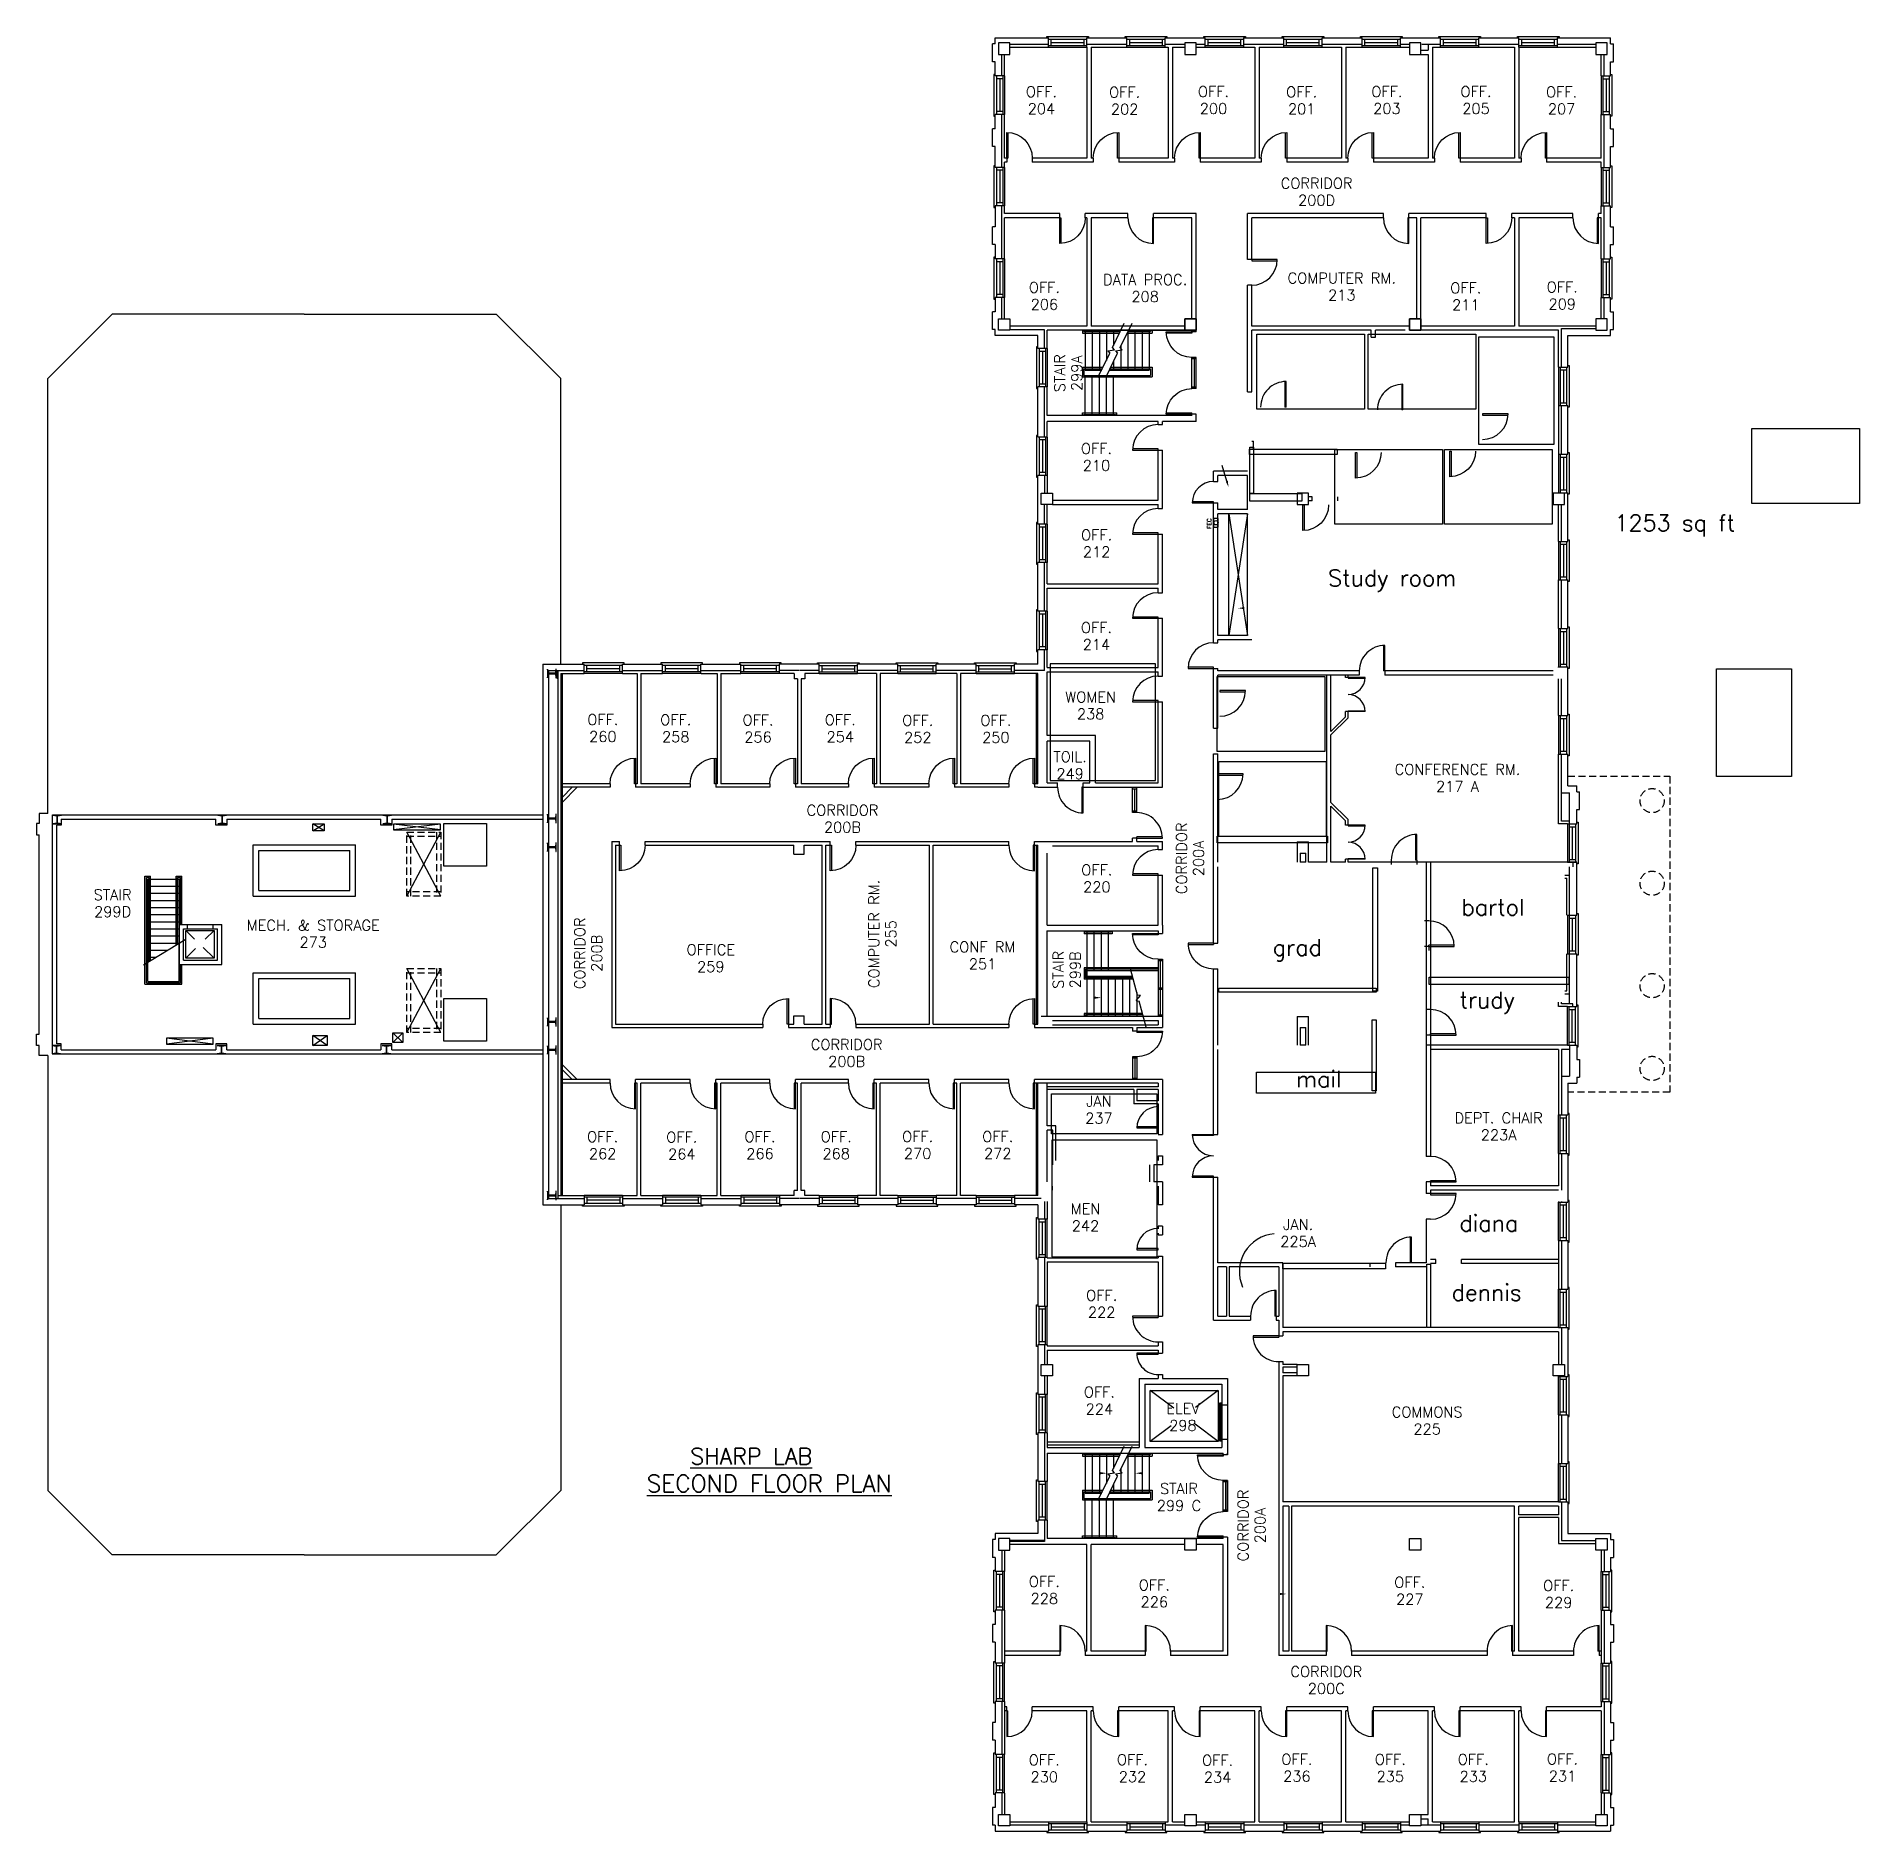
# Model space of a CAD drawing. Extents: x 481 to 3045, y 95 to 2621.
import ezdxf
from ezdxf.enums import TextEntityAlignment as Align

# ---------------------------------------------------------------- set-up
doc = ezdxf.new("R2010")
doc.units = 0
doc.header["$LTSCALE"] = 40
doc.header["$MEASUREMENT"] = 0
doc.linetypes.add('HIDDEN', pattern=[0.375, 0.25, -0.125])
doc.layers.get('0').update_dxf_attribs({"linetype": 'CONTINUOUS'})
for name, color, linetype in [('A-AREA-IDEN', 3, 'CONTINUOUS'), ('A-CONC', 2, 'HIDDEN'), ('A-DOOR', 7, 'CONTINUOUS'), ('A-FLOR-ELTR', 7, 'CONTINUOUS'), ('A-FLOR-IDEN', 7, 'CONTINUOUS'), ('A-FLOR-STRS', 7, 'CONTINUOUS'), ('A-GLAZ', 2, 'CONTINUOUS'), ('A-STRS-RAIL', 7, 'CONTINUOUS'), ('A-WALL', 2, 'CONTINUOUS'), ('S-COLS', 3, 'CONTINUOUS'), ('SPACE', 7, 'CONTINUOUS')]:
    doc.layers.add(name, color=color, linetype=linetype)
doc.styles.add('SIMPLEX', font='simplex', dxfattribs={"height": 23})

msp = doc.modelspace()

# ---------------------------------------------------------------- texts
at = {"layer": 'A-FLOR-IDEN', "style": 'SIMPLEX'}
for s, height, p in [('%%uSHARP LAB', 23, (1400.5, 612.9)), ('%%uSECOND FLOOR PLAN', 24, (1339.4, 574))]:
    msp.add_text(s, height=height, dxfattribs=at).set_placement(p)
at = {"layer": 'A-WALL', "style": 'SIMPLEX'}
msp.add_text('FEC', height=6, rotation=90, dxfattribs=at).set_placement((2133.1, 1928.2))
at = {"layer": 'SPACE', "style": 'SIMPLEX'}
for s, p in [('1253 sq ft', (2700, 1925.2)), ('Study room', (2297.4, 1847.7)), ('bartol', (2484.9, 1384.8)), ('grad', (2219.6, 1328.2)), ('trudy', (2482.1, 1254.4)), ('mail', (2252.4, 1143.2)), ('diana', (2482.1, 940.5)), ('dennis', (2471, 843.1))]:
    msp.add_text(s, height=23, dxfattribs=at).set_placement(p)

# ---------------------------------------------------------------- blocks, each defined once
blk = doc.blocks.new('Q')
at = {"layer": 'A-STRS-RAIL', "style": 'SIMPLEX'}
for tag, p in [('ROOM', (2, 4)), ('NUMBER', (2, -15.1))]:
    blk.add_attdef(tag, text='', height=12, dxfattribs=at).set_placement(p, align=Align.CENTER)
blk = doc.blocks.new('AD03A', base_point=(6.133, 5.024))
for p, q in [((6.133, 6.024), (6.133, 5.024)), ((6.182, 5.024), (6.182, 6.022)), ((6.133, 5.024), (6.182, 5.024))]:
    blk.add_line(p, q)
blk.add_arc((6.133, 5.024), 1, 0, 90)
blk = doc.blocks.new('AD081', base_point=(976.415, 314.205))
for p, q in [((976.353, 314.849), (976.314, 314.205)), ((976.353, 314.849), (976.477, 313.561)), ((975.415, 314.205), (976.314, 314.205)), ((976.477, 313.561), (976.516, 314.205)), ((976.516, 314.205), (977.415, 314.205))]:
    blk.add_line(p, q)
blk = doc.blocks.new('WDO')
at = {"layer": 'A-GLAZ'}
for p, q in [((2681.4, 408.1), (2681.4, 462.1)), ((2683.6, 408.1), (2683.6, 462.1)), ((2692.6, 408.1), (2692.6, 462.1)), ((2696.3, 464.4), (2694.4, 464.4)), ((2696.3, 405.8), (2696.3, 464.4)), ((2683.6, 458.1), (2692.6, 458.1)), ((2688.1, 412.1), (2688.1, 458.1)), ((2683.6, 412.1), (2692.6, 412.1)), ((2694.4, 405.8), (2696.3, 405.8))]:
    blk.add_line(p, q, dxfattribs=at)
at = {"layer": 'A-WALL'}
for p, q in [((2681.4, 462.1), (2694.4, 462.1)), ((2681.4, 408.1), (2694.4, 408.1))]:
    blk.add_line(p, q, dxfattribs=at)
blk = doc.blocks.new('AD05A', base_point=(203.035, 424.492))
for p, q in [((203.035, 424.492), (203.084, 424.492)), ((203.035, 424.492), (203.035, 423.492)), ((203.084, 423.493), (203.084, 424.492))]:
    blk.add_line(p, q)
blk.add_arc((203.035, 424.492), 1, 270, 0)
blk = doc.blocks.new('AD04A', base_point=(489.664, 570.31))
for p, q in [((488.664, 571.31), (488.664, 570.31)), ((488.713, 570.31), (488.713, 571.309)), ((490.616, 570.31), (490.616, 571.309)), ((490.664, 571.31), (490.664, 570.31)), ((488.664, 570.31), (488.713, 570.31)), ((490.664, 570.31), (490.616, 570.31))]:
    blk.add_line(p, q)
for centre, start, end in [((488.664, 570.31), 0, 90), ((490.664, 570.31), 90, 180)]:
    blk.add_arc(centre, 1, start, end)
blk = doc.blocks.new('FEC', base_point=(90.3, 185))
at = {"layer": 'A-WALL'}
for p, q in [((91, 191), (84, 191)), ((84, 191), (84, 179)), ((90.3, 179), (90.3, 191)), ((91, 179), (91, 191)), ((84, 179), (91, 179))]:
    blk.add_line(p, q, dxfattribs=at)
blk.add_circle((87, 185), 3, dxfattribs=at)

# ---------------------------------------------------------------- linework, layer by layer
at = {"layer": 'A-AREA-IDEN'}
msp.add_line((2155, 1995.5), (2148.4, 2017.6), dxfattribs=at)
msp.add_arc((2226.1, 883.8), 53.6, 94.7077, 204.1125, dxfattribs=at)
msp.add_solid([(2156.4, 1995.9), (2153.5, 1995.1), (2157.3, 1986.8)], dxfattribs=at)
at = {"layer": 'A-CONC', "linetype": 'HIDDEN'}
for p, q in [((2634.4, 1580.5), (2777.9, 1580.5)), ((2777.9, 1580.5), (2777.9, 1136.3)), ((2777.9, 1136.3), (2634.4, 1136.3))]:
    msp.add_line(p, q, dxfattribs=at)
for centre in [(2752.9, 1546.2), (2752.9, 1430), (2752.9, 1286), (2752.9, 1169.7)]:
    msp.add_circle(centre, 17, dxfattribs=at)
at = {"layer": 'A-DOOR', "color": 7}
for p, q in [((2105.9, 2125.5), (2105.9, 2169.3)), ((2111.9, 2125.5), (2111.9, 2169.3)), ((2022.4, 1529.3), (2022.4, 1565)), ((2028.4, 1529.3), (2028.4, 1565)), ((2022.4, 1186.1), (2022.4, 1154)), ((2028.4, 1186.1), (2028.4, 1154)), ((2149.9, 546.5), (2149.9, 590.3)), ((2155.9, 546.5), (2155.9, 590.3))]:
    msp.add_line(p, q, dxfattribs=at)
at = {"layer": 'A-DOOR'}
for p, q in [((2111.9, 2169.3), (2105.9, 2169.3)), ((2111.9, 2167.3), (2105.9, 2167.3)), ((2108.9, 2167.3), (2108.9, 2127.5)), ((2111.9, 2127.5), (2105.9, 2127.5)), ((2111.9, 2125.5), (2105.9, 2125.5)), ((2022.4, 1563), (2028.4, 1563)), ((2025.4, 1531.3), (2025.4, 1563)), ((2028.4, 1531.3), (2022.4, 1531.3)), ((2028.4, 1529.3), (2022.4, 1529.3)), ((2058.4, 1323.2), (2058.4, 1243)), ((2058.4, 1323.2), (2064.4, 1323.2)), ((2058.4, 1321.2), (2064.4, 1321.2)), ((2061.4, 1321.2), (2061.4, 1283.1)), ((2064.4, 1323.2), (2064.4, 1243)), ((2058.4, 1283.1), (2064.4, 1283.1)), ((2058.4, 1281.1), (2064.4, 1281.1)), ((2061.4, 1281.1), (2061.4, 1244.9)), ((2058.4, 1244.9), (2064.4, 1244.9)), ((2028.4, 1186.1), (2022.4, 1186.1)), ((2028.4, 1184.1), (2022.4, 1184.1)), ((2025.4, 1184.1), (2025.4, 1156)), ((2022.4, 1156), (2028.4, 1156)), ((2144.8, 699), (2144.8, 646)), ((2146.8, 699), (2144.8, 699)), ((2146.8, 646), (2146.8, 699)), ((2144.8, 646), (2146.8, 646)), ((2155.9, 590.3), (2149.9, 590.3)), ((2155.9, 588.3), (2149.9, 588.3)), ((2152.9, 588.3), (2152.9, 548.5)), ((2155.9, 548.5), (2149.9, 548.5)), ((2155.9, 546.5), (2149.9, 546.5))]:
    msp.add_line(p, q, dxfattribs=at)
at = {"layer": 'A-FLOR-ELTR'}
for p, q in [((691.4, 1363.4), (731, 1363.4)), ((703.6, 1351.5), (691.4, 1363.4)), ((691.4, 1324.8), (691.4, 1363.4)), ((718.6, 1351.3), (731, 1363.4)), ((731, 1363.4), (731, 1324.8)), ((691.4, 1324.8), (705.2, 1338.3)), ((731, 1324.8), (715.9, 1339.5)), ((731, 1324.8), (691.4, 1324.8)), ((2047, 717), (2143, 717)), ((2047, 645), (2047, 717)), ((2080.4, 692), (2047, 717)), ((2143, 717), (2110.9, 693)), ((2143, 717), (2143, 645)), ((2076.7, 667.3), (2047, 645)), ((2143, 645), (2110.5, 669.4)), ((2143, 645), (2047, 645))]:
    msp.add_line(p, q, dxfattribs=at)
at = {"layer": 'A-FLOR-STRS'}
for p, q in [((1955.8, 2207.5), (1955.8, 2151.5)), ((1965.8, 2207.5), (1965.8, 2151.5)), ((1975.8, 2207.5), (1975.8, 2151.5)), ((1985.8, 2207.5), (1985.8, 2165.2)), ((1995.8, 2207.5), (1995.8, 2186.2)), ((2015.8, 2207.5), (2015.8, 2151.5)), ((2025.8, 2207.5), (2025.8, 2151.5)), ((2035.8, 2207.5), (2035.8, 2151.5)), ((2045.8, 2207.5), (2045.8, 2151.5)), ((2005.8, 2185.4), (2005.8, 2151.5)), ((1995.8, 2164.4), (1995.8, 2151.5)), ((1955.8, 2087.5), (1955.8, 2143.5)), ((1965.8, 2087.5), (1965.8, 2143.5)), ((1975.8, 2087.5), (1975.8, 2143.5)), ((1985.8, 2087.5), (1985.8, 2143.5)), ((1995.8, 2087.5), (1995.8, 2143.5)), ((1958.2, 1363), (1958.2, 1243)), ((1968.2, 1363), (1968.2, 1307)), ((1978.2, 1363), (1978.2, 1307)), ((1988.2, 1363), (1988.2, 1307)), ((631.9, 1315.3), (690.4, 1351)), ((1968.2, 1299), (1968.2, 1243)), ((1978.2, 1299), (1978.2, 1243)), ((1988.2, 1299), (1988.2, 1243)), ((1998.2, 1299), (1998.2, 1243)), ((2008.2, 1299), (2008.2, 1243)), ((2018.2, 1299), (2018.2, 1243)), ((2028.2, 1276.4), (2028.2, 1243)), ((1955.8, 628.5), (1955.8, 572.5)), ((1965.8, 628.5), (1965.8, 572.5)), ((1975.8, 628.5), (1975.8, 572.5)), ((1985.8, 628.5), (1985.8, 586.2)), ((1995.8, 628.5), (1995.8, 607.2)), ((2015.8, 628.5), (2015.8, 572.5)), ((2025.8, 628.5), (2025.8, 572.5)), ((2035.8, 628.5), (2035.8, 572.5)), ((2045.8, 628.5), (2045.8, 572.5)), ((2005.8, 606.4), (2005.8, 572.5)), ((1955.8, 508.5), (1955.8, 564.5)), ((1965.8, 508.5), (1965.8, 564.5)), ((1975.8, 508.5), (1975.8, 564.5)), ((1985.8, 508.5), (1985.8, 564.5)), ((1995.8, 585.4), (1995.8, 572.5)), ((1995.8, 508.5), (1995.8, 564.5))]:
    msp.add_line(p, q, dxfattribs=at)
at = {"layer": 'A-FLOR-STRS', "color": 7, "linetype": 'Continuous'}
for p, q in [((637.9, 1436), (681.9, 1436)), ((637.9, 1426), (681.9, 1426)), ((637.9, 1416), (681.9, 1416)), ((637.9, 1406), (681.9, 1406)), ((637.9, 1396), (681.9, 1396)), ((637.9, 1386), (681.9, 1386)), ((637.9, 1376), (681.9, 1376)), ((637.9, 1366), (681.9, 1366)), ((637.9, 1356), (681.9, 1356)), ((637.9, 1346), (681.9, 1346)), ((637.9, 1336), (665.8, 1336))]:
    msp.add_line(p, q, dxfattribs=at)
at = {"layer": 'A-FLOR-STRS'}
for points in [[(1969.3, 1270.6), (1969.3, 1267.6), (1978.3, 1269.1)], [(1977.3, 602), (1977.3, 599), (1986.3, 600.5)], [(2035.2, 599), (2035.2, 602), (2026.2, 600.5)]]:
    msp.add_solid(points, dxfattribs=at)
at = {"layer": 'A-GLAZ'}
for p, q in [((1827.4, 2310.2), (1827.4, 2251.5)), ((1829.4, 2310.2), (1827.4, 2310.2)), ((1831.2, 2307.8), (1831.2, 2253.8)), ((1840.2, 2307.8), (1840.2, 2253.8)), ((1842.4, 2307.8), (1842.4, 2253.8)), ((2681.4, 2307.8), (2681.4, 2253.8)), ((2683.6, 2307.8), (2683.6, 2253.8)), ((2692.6, 2307.8), (2692.6, 2253.8)), ((2694.4, 2310.2), (2696.3, 2310.2)), ((2696.3, 2310.2), (2696.3, 2251.5)), ((1840.2, 2303.8), (1831.2, 2303.8)), ((1835.7, 2303.8), (1835.7, 2257.8)), ((2683.6, 2303.8), (2692.6, 2303.8)), ((2688.1, 2303.8), (2688.1, 2257.8)), ((1840.2, 2257.8), (1831.2, 2257.8)), ((2683.6, 2257.8), (2692.6, 2257.8)), ((1827.4, 2251.5), (1829.4, 2251.5)), ((2696.3, 2251.5), (2694.4, 2251.5)), ((1827.4, 405.8), (1827.4, 464.4)), ((1827.4, 464.4), (1829.4, 464.4)), ((1831.2, 408.1), (1831.2, 462.1)), ((1840.2, 408.1), (1840.2, 462.1)), ((1842.4, 408.1), (1842.4, 462.1)), ((2681.4, 408.1), (2681.4, 462.1)), ((2683.6, 408.1), (2683.6, 462.1)), ((2692.6, 408.1), (2692.6, 462.1)), ((2696.3, 464.4), (2694.4, 464.4)), ((2696.3, 405.8), (2696.3, 464.4)), ((1840.2, 458.1), (1831.2, 458.1)), ((1835.7, 412.1), (1835.7, 458.1)), ((2683.6, 458.1), (2692.6, 458.1)), ((2688.1, 412.1), (2688.1, 458.1)), ((1840.2, 412.1), (1831.2, 412.1)), ((2683.6, 412.1), (2692.6, 412.1)), ((1829.4, 405.8), (1827.4, 405.8)), ((2694.4, 405.8), (2696.3, 405.8))]:
    msp.add_line(p, q, dxfattribs=at)
at = {"layer": 'A-STRS-RAIL'}
for p, q in [((1952.1, 2207.5), (1952.1, 2203.6)), ((1954.1, 2207.5), (1954.1, 2205.6)), ((1954.1, 2205.6), (2005.1, 2205.6)), ((2005.8, 2207.5), (2005.8, 2207.1)), ((2015.5, 2205.6), (2047.8, 2205.6)), ((2047.8, 2207.5), (2047.8, 2205.6)), ((2049.8, 2207.5), (2049.8, 2203.6)), ((1952.1, 2203.6), (2004.1, 2203.6)), ((2014.5, 2203.6), (2049.8, 2203.6)), ((1952.1, 2155.5), (1981.2, 2155.5)), ((1952.1, 2155.5), (1952.1, 2142)), ((1954.1, 2153.5), (1980.2, 2153.5)), ((1954.1, 2153.5), (1954.1, 2144)), ((1990.6, 2153.5), (2047.8, 2153.5)), ((1991.6, 2155.5), (2049.8, 2155.5)), ((2047.8, 2153.5), (2047.8, 2144)), ((2049.8, 2155.5), (2049.8, 2142)), ((1952.1, 2142), (2049.8, 2142)), ((1954.1, 2144), (2047.8, 2144)), ((1955.8, 2151.5), (1979.3, 2151.5)), ((1989.6, 2151.5), (2045.8, 2151.5)), ((1952.1, 2091.3), (2000.5, 2091.3)), ((1952.1, 2087.5), (1952.1, 2091.3)), ((1954.1, 2089.3), (1998.5, 2089.3)), ((1954.1, 2087.5), (1954.1, 2089.3)), ((1998.5, 2087.5), (1998.5, 2089.3)), ((2000.5, 2087.5), (2000.5, 2091.3)), ((633.9, 1288), (633.9, 1440)), ((635.9, 1290), (635.9, 1438)), ((637.9, 1292), (637.9, 1436)), ((639.9, 1320.2), (639.9, 1438)), ((641.9, 1321.4), (641.9, 1440)), ((677.9, 1343.4), (677.9, 1440)), ((679.9, 1344.6), (679.9, 1438)), ((681.9, 1292), (681.9, 1436)), ((683.9, 1372), (683.9, 1438)), ((685.9, 1372), (685.9, 1440)), ((1954.2, 1363), (1954.2, 1359.1)), ((1993.7, 1359.1), (1954.2, 1359.1)), ((1956.2, 1363), (1956.2, 1361.1)), ((1991.7, 1361.1), (1956.2, 1361.1)), ((1991.7, 1363), (1991.7, 1361.1)), ((1993.7, 1363), (1993.7, 1359.1)), ((683.9, 1290), (683.9, 1316)), ((685.9, 1288), (685.9, 1316)), ((2058.4, 1311), (1954.2, 1311)), ((1954.2, 1311), (1954.2, 1295)), ((2058.4, 1309), (1956.2, 1309)), ((1956.2, 1309), (1956.2, 1297)), ((2023.2, 1295), (1954.2, 1295)), ((2022.7, 1297), (1956.2, 1297)), ((2058.4, 1307), (1958.2, 1307)), ((2022.2, 1299), (1958.2, 1299)), ((2036.1, 1246.8), (1954.2, 1246.8)), ((1954.2, 1246.8), (1954.2, 1243)), ((2036.7, 1244.8), (1956.2, 1244.8)), ((1956.2, 1244.8), (1956.2, 1243)), ((1952.1, 628.5), (1952.1, 624.6)), ((1952.1, 624.6), (2004.1, 624.6)), ((1954.1, 628.5), (1954.1, 626.6)), ((1954.1, 626.6), (2005.1, 626.6)), ((2005.8, 628.5), (2005.8, 628.1)), ((2014.5, 624.6), (2049.8, 624.6)), ((2015.5, 626.6), (2047.8, 626.6)), ((2047.8, 628.5), (2047.8, 626.6)), ((2049.8, 628.5), (2049.8, 624.6)), ((1952.1, 576.5), (1952.1, 563)), ((1952.1, 576.5), (1981.2, 576.5)), ((1954.1, 574.5), (1954.1, 565)), ((1954.1, 574.5), (1980.2, 574.5)), ((1954.1, 565), (2047.8, 565)), ((1955.8, 572.5), (1979.3, 572.5)), ((1989.6, 572.5), (2045.8, 572.5)), ((1990.6, 574.5), (2047.8, 574.5)), ((1991.6, 576.5), (2049.8, 576.5)), ((2047.8, 574.5), (2047.8, 565)), ((2049.8, 576.5), (2049.8, 563)), ((1952.1, 563), (2049.8, 563)), ((1952.1, 512.3), (2000.5, 512.3)), ((1952.1, 508.5), (1952.1, 512.3)), ((1954.1, 510.3), (1998.5, 510.3)), ((1954.1, 508.5), (1954.1, 510.3)), ((1998.5, 508.5), (1998.5, 510.3)), ((2000.5, 508.5), (2000.5, 512.3))]:
    msp.add_line(p, q, dxfattribs=at)
at = {"layer": 'A-STRS-RAIL', "linetype": 'Continuous'}
for p, q in [((633.9, 1440), (641.9, 1440)), ((635.9, 1438), (639.9, 1438)), ((677.9, 1440), (685.9, 1440)), ((679.9, 1438), (683.9, 1438)), ((637.9, 1326), (649.4, 1326)), ((633.9, 1288), (685.9, 1288)), ((635.9, 1290), (683.9, 1290)), ((637.9, 1292), (681.9, 1292))]:
    msp.add_line(p, q, dxfattribs=at)
at = {"layer": 'A-WALL'}
for p, q in [((1829.4, 2618.7), (1904.1, 2618.7)), ((1829.4, 2610.2), (1829.4, 2618.7)), ((1958.1, 2618.7), (2014.4, 2618.7)), ((2068.4, 2618.7), (2124.6, 2618.7)), ((2178.6, 2618.7), (2234.9, 2618.7)), ((2288.9, 2618.7), (2345.1, 2618.7)), ((2399.1, 2618.7), (2455.4, 2618.7)), ((2509.4, 2618.7), (2565.6, 2618.7)), ((2619.6, 2618.7), (2694.4, 2618.7)), ((2694.4, 2610.2), (2694.4, 2618.7)), ((1825.4, 2585.2), (1825.4, 2610.2)), ((1829.4, 2610.2), (1825.4, 2610.2)), ((1838.4, 2565.1), (1838.4, 2594.7)), ((1842.4, 2565.1), (1842.4, 2594.7)), ((1849.9, 2609.7), (1904.1, 2609.7)), ((1849.9, 2605.7), (1904.1, 2605.7)), ((1958.1, 2609.7), (2014.4, 2609.7)), ((1958.1, 2605.7), (1958.1, 2449.7)), ((1964.1, 2605.7), (2014.4, 2605.7)), ((1964.1, 2605.7), (1964.1, 2449.7)), ((2068.4, 2609.7), (2095.9, 2609.7)), ((2068.4, 2605.7), (2072.6, 2605.7)), ((2072.6, 2605.7), (2072.6, 2449.7)), ((2078.6, 2605.7), (2078.6, 2449.7)), ((2078.6, 2605.7), (2095.9, 2605.7)), ((2111.9, 2609.7), (2124.6, 2609.7)), ((2111.9, 2605.7), (2124.6, 2605.7)), ((2178.6, 2609.7), (2234.9, 2609.7)), ((2178.6, 2605.7), (2194.4, 2605.7)), ((2194.4, 2605.7), (2194.4, 2449.7)), ((2200.4, 2605.7), (2200.4, 2449.7)), ((2200.4, 2605.7), (2234.9, 2605.7)), ((2288.9, 2609.7), (2345.1, 2609.7)), ((2288.9, 2605.7), (2316.1, 2605.7)), ((2316.1, 2605.7), (2316.1, 2449.7)), ((2322.1, 2605.7), (2345.1, 2605.7)), ((2322.1, 2605.7), (2322.1, 2449.7)), ((2399.1, 2609.7), (2411, 2609.7)), ((2399.1, 2605.7), (2411, 2605.7)), ((2427.9, 2601.5), (2437.9, 2601.5)), ((2427.9, 2595.5), (2437.9, 2595.5)), ((2429, 2609.7), (2455.4, 2609.7)), ((2437.9, 2609.7), (2437.9, 2601.5)), ((2437.9, 2595.5), (2437.9, 2449.7)), ((2443.9, 2605.7), (2443.9, 2449.7)), ((2443.9, 2605.7), (2455.4, 2605.7)), ((2509.4, 2609.7), (2565.6, 2609.7)), ((2509.4, 2605.7), (2559.6, 2605.7)), ((2559.6, 2605.7), (2559.6, 2449.7)), ((2565.6, 2605.7), (2565.6, 2449.7)), ((2619.6, 2609.7), (2673.9, 2609.7)), ((2619.6, 2605.7), (2673.9, 2605.7)), ((2681.4, 2565.1), (2681.4, 2595.5)), ((2685.4, 2565.1), (2685.4, 2595.5)), ((2694.4, 2610.2), (2698.4, 2610.2)), ((2698.4, 2585.2), (2698.4, 2610.2)), ((1829.4, 2585.2), (1825.4, 2585.2)), ((1829.4, 2565.1), (1829.4, 2585.2)), ((2694.4, 2585.2), (2698.4, 2585.2)), ((2694.4, 2565.1), (2694.4, 2585.2)), ((1829.4, 2491), (1825.4, 2491)), ((1825.4, 2466), (1825.4, 2491)), ((1829.4, 2491), (1829.4, 2511.1)), ((1838.4, 2436.5), (1838.4, 2511.1)), ((1842.4, 2449.7), (1842.4, 2511.1)), ((2681.4, 2449.7), (2681.4, 2511.1)), ((2685.4, 2436.5), (2685.4, 2511.1)), ((2694.4, 2491), (2694.4, 2511.1)), ((2694.4, 2491), (2698.4, 2491)), ((2698.4, 2466), (2698.4, 2491)), ((1829.4, 2466), (1825.4, 2466)), ((1829.4, 2436.5), (1829.4, 2466)), ((2694.4, 2436.5), (2694.4, 2466)), ((2694.4, 2466), (2698.4, 2466)), ((1845.5, 2449.7), (1842.4, 2449.7)), ((1845.5, 2443.7), (1842.4, 2443.7)), ((1842.4, 2436.5), (1842.4, 2443.7)), ((1845.5, 2449.7), (1845.5, 2443.7)), ((1881.5, 2449.7), (1881.5, 2443.7)), ((1958.1, 2449.7), (1881.5, 2449.7)), ((1967.1, 2443.7), (1881.5, 2443.7)), ((1967.1, 2449.7), (1964.1, 2449.7)), ((1967.1, 2449.7), (1967.1, 2443.7)), ((2072.6, 2449.7), (2003.1, 2449.7)), ((2003.1, 2449.7), (2003.1, 2443.7)), ((2081.6, 2443.7), (2003.1, 2443.7)), ((2081.6, 2449.7), (2078.6, 2449.7)), ((2081.6, 2449.7), (2081.6, 2443.7)), ((2194.4, 2449.7), (2117.6, 2449.7)), ((2117.6, 2449.7), (2117.6, 2443.7)), ((2203.3, 2443.7), (2117.6, 2443.7)), ((2203.3, 2449.7), (2200.4, 2449.7)), ((2203.3, 2449.7), (2203.3, 2443.7)), ((2239.3, 2449.7), (2239.3, 2443.7)), ((2316.1, 2449.7), (2239.3, 2449.7)), ((2325.1, 2443.7), (2239.3, 2443.7)), ((2325.1, 2449.7), (2322.1, 2449.7)), ((2325.1, 2449.7), (2325.1, 2443.7)), ((2361.1, 2449.7), (2361.1, 2443.7)), ((2437.9, 2449.7), (2361.1, 2449.7)), ((2446.8, 2443.7), (2361.1, 2443.7)), ((2446.8, 2449.7), (2443.9, 2449.7)), ((2446.8, 2449.7), (2446.8, 2443.7)), ((2559.6, 2449.7), (2482.8, 2449.7)), ((2482.8, 2449.7), (2482.8, 2443.7)), ((2568.6, 2443.7), (2482.8, 2443.7)), ((2568.6, 2449.7), (2565.6, 2449.7)), ((2568.6, 2449.7), (2568.6, 2443.7)), ((2681.4, 2449.7), (2604.6, 2449.7)), ((2604.6, 2449.7), (2604.6, 2443.7)), ((2681.4, 2443.7), (2604.6, 2443.7)), ((2681.4, 2436.5), (2681.4, 2443.7)), ((1829.4, 2382.5), (1829.4, 2353)), ((1838.4, 2307.8), (1838.4, 2382.5)), ((1842.4, 2371.7), (1842.4, 2382.5)), ((1920, 2371.7), (1842.4, 2371.7)), ((1842.4, 2307.8), (1842.4, 2365.7)), ((1920, 2365.7), (1842.4, 2365.7)), ((1920, 2365.7), (1920, 2371.7)), ((2016, 2371.7), (1956, 2371.7)), ((1956, 2365.7), (1956, 2371.7)), ((1958.1, 2365.7), (1956, 2365.7)), ((1958.1, 2365.7), (1958.1, 2213.5)), ((2016, 2365.7), (1964.1, 2365.7)), ((1964.1, 2365.7), (1964.1, 2213.5)), ((2016, 2365.7), (2016, 2371.7)), ((2111.9, 2371.7), (2052, 2371.7)), ((2052, 2365.7), (2052, 2371.7)), ((2105.9, 2365.7), (2052, 2365.7)), ((2105.9, 2223.5), (2105.9, 2365.7)), ((2111.9, 2223.5), (2111.9, 2371.7)), ((2183.9, 2306.9), (2183.9, 2371.7)), ((2375, 2371.7), (2183.9, 2371.7)), ((2189.9, 2306.9), (2189.9, 2365.7)), ((2375, 2365.7), (2189.9, 2365.7)), ((2375, 2365.7), (2375, 2371.7)), ((2519.5, 2371.7), (2411, 2371.7)), ((2411, 2365.7), (2411, 2371.7)), ((2421.9, 2365.7), (2411, 2365.7)), ((2421.9, 2223.5), (2421.9, 2365.7)), ((2427.9, 2223.5), (2427.9, 2365.7)), ((2519.5, 2365.7), (2427.9, 2365.7)), ((2519.5, 2365.7), (2519.5, 2371.7)), ((2641.6, 2371.7), (2555.5, 2371.7)), ((2555.5, 2365.7), (2555.5, 2371.7)), ((2559.6, 2365.7), (2555.5, 2365.7)), ((2559.6, 2365.7), (2559.6, 2213.5)), ((2565.6, 2365.7), (2565.6, 2213.5)), ((2641.6, 2365.7), (2565.6, 2365.7)), ((2641.6, 2365.7), (2641.6, 2371.7)), ((2681.4, 2371.7), (2677.6, 2371.7)), ((2677.6, 2365.7), (2677.6, 2371.7)), ((2681.4, 2365.7), (2677.6, 2365.7)), ((2681.4, 2371.7), (2681.4, 2382.5)), ((2681.4, 2307.8), (2681.4, 2365.7)), ((2685.4, 2307.8), (2685.4, 2382.5)), ((2694.4, 2353), (2694.4, 2382.5)), ((1825.4, 2328), (1825.4, 2353)), ((1829.4, 2353), (1825.4, 2353)), ((2694.4, 2353), (2698.4, 2353)), ((2698.4, 2328), (2698.4, 2353)), ((1829.4, 2328), (1825.4, 2328)), ((1829.4, 2328), (1829.4, 2307.8)), ((1842.4, 2307.8), (1829.4, 2307.8)), ((2189.9, 2306.9), (2183.9, 2306.9)), ((2681.4, 2307.8), (2694.4, 2307.8)), ((2694.4, 2328), (2698.4, 2328)), ((2694.4, 2307.8), (2694.4, 2328)), ((2183.9, 2120.9), (2183.9, 2270.9)), ((2189.9, 2270.9), (2183.9, 2270.9)), ((2189.9, 2213.5), (2189.9, 2270.9)), ((587.9, 2230), (497.4, 2139.6)), ((857.9, 2230), (587.9, 2230)), ((857.9, 2230), (1127.9, 2230)), ((1127.9, 2230), (1218.4, 2139.6)), ((1825.4, 2208.7), (1825.4, 2233.7)), ((1829.4, 2233.7), (1825.4, 2233.7)), ((1829.4, 2253.8), (1829.4, 2233.7)), ((1842.4, 2253.8), (1829.4, 2253.8)), ((1838.4, 2224.2), (1838.4, 2253.8)), ((1842.4, 2224.2), (1842.4, 2253.8)), ((2681.4, 2224.2), (2681.4, 2253.8)), ((2681.4, 2253.8), (2694.4, 2253.8)), ((2685.4, 2224.2), (2685.4, 2253.8)), ((2694.4, 2233.7), (2694.4, 2253.8)), ((2694.4, 2233.7), (2698.4, 2233.7)), ((2698.4, 2208.7), (2698.4, 2233.7)), ((1829.4, 2208.7), (1825.4, 2208.7)), ((1829.4, 2200.2), (1829.4, 2208.7)), ((1958.1, 2213.5), (1849.9, 2213.5)), ((1898.4, 2208.2), (1849.9, 2208.2)), ((1898.4, 2181.9), (1898.4, 2208.2)), ((2105.9, 2207.5), (1902.4, 2207.5)), ((1902.4, 2181.9), (1902.4, 2207.5)), ((1956.3, 2207.5), (2105.9, 2207.5)), ((2095.9, 2213.5), (1964.1, 2213.5)), ((2105.9, 2205.3), (2105.9, 2207.5)), ((2111.9, 2205.3), (2105.9, 2205.3)), ((2111.9, 2205.3), (2111.9, 2207.5)), ((2111.9, 2205.3), (2111.9, 2207.5)), ((2411.9, 2213.5), (2189.9, 2213.5)), ((2357.9, 2207.5), (2189.9, 2207.5)), ((2189.9, 2120.9), (2189.9, 2207.5)), ((2357.9, 2197.7), (2357.9, 2207.5)), ((2405.9, 2207.5), (2363.9, 2207.5)), ((2363.9, 2197.7), (2363.9, 2207.5)), ((2621.4, 2207.5), (2411.9, 2207.5)), ((2559.6, 2213.5), (2427.9, 2213.5)), ((2673.9, 2213.5), (2565.6, 2213.5)), ((2621.4, 2155.7), (2621.4, 2207.5)), ((2625.4, 2210.2), (2673.9, 2210.2)), ((2625.4, 2155.7), (2625.4, 2210.2)), ((2694.4, 2200.2), (2694.4, 2208.7)), ((2694.4, 2208.7), (2698.4, 2208.7)), ((1889.4, 2200.2), (1829.4, 2200.2)), ((1889.4, 2181.9), (1889.4, 2200.2)), ((2357.9, 2197.7), (2363.9, 2197.7)), ((2634.4, 2200.2), (2694.4, 2200.2)), ((2634.4, 2155.7), (2634.4, 2200.2)), ((497.4, 1528), (497.4, 2139.6)), ((1218.4, 1738), (1218.4, 2139.6)), ((1889.4, 2057.7), (1889.4, 2127.9)), ((1898.4, 2057.4), (1898.4, 2127.9)), ((1902.4, 2087.5), (1902.4, 2127.9)), ((2183.9, 2120.9), (2189.9, 2120.9)), ((2105.9, 2087.5), (1902.4, 2087.5)), ((2058.4, 2079.5), (1902.4, 2079.5)), ((1902.4, 2057.4), (1902.4, 2079.5)), ((2058.4, 2075), (2058.4, 2079.5)), ((2111.9, 2079.5), (2064.4, 2079.5)), ((2064.4, 2075), (2064.4, 2079.5)), ((2111.9, 2089.5), (2105.9, 2089.5)), ((2105.9, 2087.3), (2105.9, 2089.5)), ((2111.9, 2087.3), (2111.9, 2089.5)), ((2111.9, 2079.5), (2111.9, 2087.5)), ((2621.4, 2101.7), (2621.4, 2033.2)), ((2625.4, 2033.2), (2625.4, 2101.7)), ((2634.4, 2033.2), (2634.4, 2101.7)), ((2058.4, 2075), (2064.4, 2075)), ((2189.9, 2051.5), (2192.5, 2051.5)), ((2192.5, 2042.5), (2192.5, 2051.5)), ((2058.4, 1968.5), (2058.4, 2039)), ((2058.4, 2039), (2064.4, 2039)), ((2064.4, 1956.8), (2064.4, 2039)), ((2189.9, 2042.5), (2192.5, 2042.5)), ((1889.4, 1934.9), (1889.4, 2003.5)), ((1898.4, 2003.4), (1898.4, 1978.5)), ((1902.4, 2003.4), (1902.4, 1978.5)), ((2183.9, 2009.5), (2136.4, 2009.5)), ((2136.4, 1995), (2136.4, 2009.5)), ((2183.9, 2003.5), (2142.4, 2003.5)), ((2142.4, 1995), (2142.4, 2003.5)), ((2183.9, 1955.5), (2183.9, 2003.5)), ((2136.4, 1995), (2142.4, 1995)), ((2621.4, 1978.5), (2621.4, 1979.2)), ((2625.4, 1978.5), (2625.4, 1979.2)), ((2634.4, 1910.7), (2634.4, 1979.2)), ((1898.4, 1934.9), (1898.4, 1962.5)), ((1902.4, 1934.9), (1902.4, 1962.5)), ((1909.9, 1968.5), (2058.4, 1968.5)), ((1909.9, 1962.5), (2058.4, 1962.5)), ((2058.4, 1956.8), (2058.4, 1962.5)), ((2058.4, 1956.8), (2064.4, 1956.8)), ((2136.4, 1768.1), (2136.4, 1965)), ((2136.4, 1965), (2142.4, 1965)), ((2142.4, 1955.5), (2142.4, 1965)), ((2183.9, 1955.5), (2142.4, 1955.5)), ((2142.4, 1778.5), (2142.4, 1949.5)), ((2183.9, 1949.5), (2142.4, 1949.5)), ((2183.9, 1949.5), (2157.9, 1778.5)), ((2157.9, 1949.5), (2183.9, 1778.5)), ((2157.9, 1778.5), (2157.9, 1949.5)), ((2183.9, 1778.5), (2183.9, 1949.5)), ((2274.8, 1973.5), (2269.9, 1973.5)), ((2274.8, 1967.5), (2269.9, 1967.5)), ((2274.8, 1967.5), (2274.8, 1973.5)), ((2310.8, 1967.5), (2310.8, 1973.5)), ((2621.4, 1910.7), (2621.4, 1962.5)), ((2625.4, 1910.7), (2625.4, 1962.5)), ((2058.4, 1851), (2058.4, 1920.8)), ((2058.4, 1920.8), (2064.4, 1920.8)), ((2064.4, 1838.6), (2064.4, 1920.8)), ((1889.4, 1812.4), (1889.4, 1880.9)), ((1898.4, 1812.4), (1898.4, 1880.9)), ((1902.4, 1851), (1902.4, 1880.9)), ((1902.4, 1851), (2058.4, 1851)), ((2621.4, 1788.2), (2621.4, 1856.7)), ((2625.4, 1788.2), (2625.4, 1856.7)), ((2634.4, 1788.2), (2634.4, 1856.7)), ((1902.4, 1845), (2058.4, 1845)), ((1902.4, 1812.4), (1902.4, 1845)), ((2058.4, 1838.6), (2058.4, 1845)), ((2058.4, 1838.6), (2064.4, 1838.6)), ((2058.4, 1733.5), (2058.4, 1802.6)), ((2058.4, 1802.6), (2064.4, 1802.6)), ((2064.4, 1721.3), (2064.4, 1802.6)), ((2183.9, 1778.5), (2142.4, 1778.5)), ((2189.9, 1772.5), (2142.4, 1772.5)), ((2142.4, 1768.1), (2142.4, 1772.5)), ((1889.4, 1738), (1889.4, 1758.4)), ((1898.4, 1729), (1898.4, 1758.4)), ((1902.4, 1733.5), (1902.4, 1758.4)), ((2136.4, 1768.1), (2142.4, 1768.1)), ((1193.4, 1738), (1193.4, 978)), ((1193.4, 1738), (1251.4, 1738)), ((1201.4, 1729), (1201.4, 987)), ((1201.4, 1729), (1251.4, 1729)), ((1213.9, 1717.5), (1213.9, 1729)), ((1214.4, 1729), (1214.4, 987)), ((1218.4, 1725), (1218.4, 991)), ((1218.4, 1725), (1251.4, 1725)), ((1220.4, 1725), (1220.4, 991)), ((1305.4, 1738), (1361.6, 1738)), ((1305.4, 1729), (1361.6, 1729)), ((1305.4, 1725), (1326.1, 1725)), ((1326.1, 1725), (1326.1, 1570)), ((1331.1, 1725), (1331.1, 1570)), ((1331.1, 1725), (1361.6, 1725)), ((1415.6, 1738), (1471.9, 1738)), ((1415.6, 1729), (1471.9, 1729)), ((1415.7, 1725), (1438.6, 1725)), ((1438.6, 1725), (1438.6, 1570)), ((1443.6, 1725), (1443.6, 1570)), ((1443.6, 1725), (1471.9, 1725)), ((1581.9, 1738), (1525.6, 1738)), ((1553.4, 1729), (1525.6, 1729)), ((1546.6, 1725), (1525.6, 1725)), ((1546.6, 1725), (1546.6, 1717.3)), ((1551.4, 1717.3), (1546.6, 1717.3)), ((1551.4, 1717.3), (1551.4, 1570)), ((1581.9, 1729), (1554.4, 1729)), ((1556.4, 1717.3), (1556.4, 1570)), ((1561.7, 1717.3), (1556.4, 1717.3)), ((1581.9, 1725), (1561.7, 1725)), ((1561.7, 1725), (1561.7, 1717.3)), ((1692.1, 1738), (1635.9, 1738)), ((1692.1, 1729), (1635.9, 1729)), ((1662.6, 1725), (1635.9, 1725)), ((1662.6, 1725), (1662.6, 1570)), ((1667.6, 1725), (1667.6, 1570)), ((1692.1, 1725), (1667.6, 1725)), ((1802.4, 1738), (1746.1, 1738)), ((1802.4, 1729), (1746.1, 1729)), ((1775.4, 1725), (1746.7, 1725)), ((1775.4, 1725), (1775.4, 1570)), ((1780.4, 1725), (1780.4, 1570)), ((1802.4, 1725), (1780.4, 1725)), ((1889.4, 1738), (1856.4, 1738)), ((1898.4, 1729), (1856.4, 1729)), ((1889.4, 1725), (1856.4, 1725)), ((1887.4, 1570), (1887.4, 1725)), ((1889.4, 1570), (1889.4, 1725)), ((1902.4, 1733.5), (2058.4, 1733.5)), ((1902.4, 1727.5), (2058.4, 1727.5)), ((1902.4, 1637.7), (1902.4, 1727.5)), ((2058.4, 1721.3), (2058.4, 1727.5)), ((2058.4, 1721.3), (2064.4, 1721.3)), ((2136.4, 1648.1), (2136.4, 1732.1)), ((2136.4, 1732.1), (2142.4, 1732.1)), ((2142.4, 1728.5), (2142.4, 1732.1)), ((2341.2, 1728.5), (2142.4, 1728.5)), ((2142.4, 1648.1), (2142.4, 1722.5)), ((2341.2, 1722.5), (2142.4, 1722.5)), ((2295.4, 1459.5), (2295.4, 1722.5)), ((2301.4, 1643.4), (2301.4, 1722.5)), ((2321.9, 1722.5), (2301.4, 1722.5)), ((2321.9, 1719.4), (2321.9, 1722.5)), ((2325.4, 1719.4), (2321.9, 1719.4)), ((2341.2, 1722.5), (2325.4, 1722.5)), ((2325.4, 1719.4), (2325.4, 1722.5)), ((2341.2, 1728.5), (2341.2, 1722.5)), ((2613.9, 1728.5), (2377.2, 1728.5)), ((2377.2, 1728.5), (2377.2, 1722.5)), ((2613.9, 1722.5), (2377.2, 1722.5)), ((2621.4, 1733.5), (2621.4, 1734.2)), ((2621.4, 1665.7), (2621.4, 1717.5)), ((2625.4, 1733.5), (2625.4, 1734.2)), ((2625.4, 1665.7), (2625.4, 1717.5)), ((2634.4, 1665.7), (2634.4, 1734.2)), ((2058.4, 1571), (2058.4, 1685.3)), ((2058.4, 1685.3), (2064.4, 1685.3)), ((2064.4, 1565), (2064.4, 1685.3)), ((2325.4, 1671.4), (2321.9, 1671.4)), ((2321.9, 1663.9), (2321.9, 1671.4)), ((2325.4, 1662.5), (2325.4, 1671.4)), ((2136.4, 1648.1), (2142.4, 1648.1)), ((2321.9, 1663.9), (2301.4, 1643.4)), ((2325.4, 1662.5), (2301.4, 1638.5)), ((1970.4, 1637.7), (1902.4, 1637.7)), ((1962.4, 1629.7), (1902.4, 1629.7)), ((1902.4, 1571), (1902.4, 1629.7)), ((1962.4, 1571), (1962.4, 1629.7)), ((1970.4, 1571), (1970.4, 1637.7)), ((2301.4, 1543.5), (2301.4, 1638.5)), ((2136.4, 1345.8), (2136.4, 1612.1)), ((2136.4, 1612.1), (2142.4, 1612.1)), ((2142.4, 1459.5), (2142.4, 1612.1)), ((2621.4, 1513.5), (2621.4, 1611.7)), ((2625.4, 1517.5), (2625.4, 1611.7)), ((2634.4, 1567.2), (2634.4, 1611.7)), ((1287.8, 1570), (1220.4, 1570)), ((1287.8, 1565), (1220.4, 1565)), ((1220.4, 1550.7), (1234.7, 1565)), ((1220.4, 1543.6), (1241.7, 1565)), ((1287.8, 1570), (1287.8, 1565)), ((1326.1, 1570), (1323.8, 1570)), ((1323.8, 1570), (1323.8, 1565)), ((1400.6, 1565), (1323.8, 1565)), ((1400.6, 1570), (1331.1, 1570)), ((1400.6, 1570), (1400.6, 1565)), ((1438.6, 1570), (1436.6, 1570)), ((1436.6, 1570), (1436.6, 1565)), ((1512.4, 1565), (1436.6, 1565)), ((1512.4, 1570), (1443.6, 1570)), ((1512.4, 1570), (1512.4, 1565)), ((1551.4, 1570), (1548.4, 1570)), ((1548.4, 1570), (1548.4, 1565)), ((1623, 1565), (1548.4, 1565)), ((1623, 1570), (1556.4, 1570)), ((1623, 1570), (1623, 1565)), ((1662.6, 1570), (1659, 1570)), ((1659, 1570), (1659, 1565)), ((1736.2, 1565), (1659, 1565)), ((1736.2, 1570), (1667.6, 1570)), ((1736.2, 1570), (1736.2, 1565)), ((1775.4, 1570), (1772.2, 1570)), ((1772.2, 1570), (1772.2, 1565)), ((1848.6, 1565), (1772.2, 1565)), ((1848.6, 1570), (1780.4, 1570)), ((1848.6, 1570), (1848.6, 1565)), ((1889.4, 1570), (1884.6, 1570)), ((1884.6, 1570), (1884.6, 1565)), ((1889.4, 1565), (1884.6, 1565)), ((1889.4, 1565), (1917.1, 1565)), ((1902.4, 1571), (1917.1, 1571)), ((1917.1, 1565), (1917.1, 1571)), ((1953.1, 1565), (1953.1, 1571)), ((1953.1, 1571), (1962.4, 1571)), ((1953.1, 1565), (2064.4, 1565)), ((1970.4, 1571), (2058.4, 1571)), ((2634.4, 1567.2), (2646.9, 1567.2)), ((2646.9, 1558.7), (2646.9, 1567.2)), ((2325.4, 1519.5), (2301.4, 1543.5)), ((2321.9, 1518), (2301.4, 1538.5)), ((2301.4, 1459.5), (2301.4, 1538.5)), ((2625.4, 1557.2), (2636.9, 1557.2)), ((2636.9, 1513.5), (2636.9, 1557.2)), ((2646.9, 1558.7), (2650.9, 1558.7)), ((2650.9, 1533.7), (2650.9, 1558.7)), ((485.4, 1514), (481.4, 1514)), ((481.4, 1514), (481.4, 1498)), ((497.4, 1528), (485.4, 1528)), ((485.4, 1528), (485.4, 1514)), ((516.2, 1520), (516.2, 1511.6)), ((733.5, 1511.6), (733.5, 1520)), ((749, 1520), (749, 1511.6)), ((870, 1503.7), (870, 1513.7)), ((870, 1513.7), (886, 1513.7)), ((886, 1503.7), (870, 1513.7)), ((870, 1503.7), (886, 1513.7)), ((886, 1513.7), (886, 1503.7)), ((965.5, 1511.6), (965.5, 1520)), ((981, 1520), (981, 1511.6)), ((1049.3, 1513.3), (983.3, 1513.3)), ((1049.3, 1505.3), (983.3, 1513.3)), ((1049.3, 1513.3), (983.3, 1505.3)), ((983.3, 1513.3), (983.3, 1505.3)), ((1049.3, 1505.3), (1049.3, 1513.3)), ((1054, 1514), (1114, 1514)), ((1054, 1454), (1054, 1514)), ((1114, 1514), (1114, 1454)), ((2321.9, 1511.7), (2321.9, 1518)), ((2325.4, 1511.7), (2325.4, 1519.5)), ((2633.9, 1513.5), (2621.4, 1513.5)), ((2636.9, 1517.5), (2625.4, 1517.5)), ((2646.9, 1513.5), (2646.9, 1533.7)), ((2646.9, 1533.7), (2650.9, 1533.7)), ((481.4, 1498), (485.4, 1498)), ((485.4, 1218), (485.4, 1498)), ((516.2, 1511.6), (509.9, 1511.6)), ((749, 1511.6), (733.5, 1511.6)), ((886, 1503.7), (870, 1503.7)), ((981, 1511.6), (965.5, 1511.6)), ((983.3, 1505.3), (1049.3, 1505.3)), ((1049.9, 1412), (1001.9, 1502)), ((1001.9, 1412), (1049.9, 1502)), ((1290.4, 1488.5), (1290.4, 1227)), ((1290.4, 1488.5), (1301.2, 1488.5)), ((1301.2, 1483.5), (1301.2, 1488.5)), ((1337.2, 1488.5), (1597.5, 1488.5)), ((1337.2, 1483.5), (1337.2, 1488.5)), ((1597.5, 1483.5), (1597.5, 1488.5)), ((1633.5, 1488.5), (1848.5, 1488.5)), ((1633.5, 1483.5), (1633.5, 1488.5)), ((1848.5, 1483.5), (1848.5, 1488.5)), ((1884.5, 1488.5), (2022.4, 1488.5)), ((1884.5, 1483.5), (1884.5, 1488.5)), ((2028.4, 1493.3), (2022.4, 1493.3)), ((2022.4, 1488.5), (2022.4, 1493.3)), ((2028.4, 1488.5), (2028.4, 1493.3)), ((2028.4, 1488.5), (2064.4, 1488.5)), ((2064.4, 1477.3), (2064.4, 1488.5)), ((2253.9, 1488.1), (2253.9, 1459.5)), ((2253.9, 1488.1), (2269.9, 1488.1)), ((2269.9, 1459.5), (2269.9, 1488.1)), ((2325.4, 1511.7), (2321.9, 1511.7)), ((1295.4, 1483.5), (1295.4, 1232)), ((1295.4, 1483.5), (1301.2, 1483.5)), ((1337.2, 1483.5), (1546.2, 1483.5)), ((1546.2, 1471), (1546.2, 1483.5)), ((1546.2, 1471), (1560.7, 1471)), ((1560.7, 1471), (1560.7, 1483.5)), ((1560.7, 1483.5), (1586.1, 1483.5)), ((1586.1, 1232), (1586.1, 1483.5)), ((1591.1, 1232), (1591.1, 1483.5)), ((1591.1, 1483.5), (1597.5, 1483.5)), ((1633.5, 1483.5), (1737.1, 1483.5)), ((1737.1, 1232), (1737.1, 1483.5)), ((1742.1, 1232), (1742.1, 1483.5)), ((1742.1, 1483.5), (1848.5, 1483.5)), ((1884.5, 1483.5), (1889.4, 1483.5)), ((1887.4, 1232), (1887.4, 1483.5)), ((1889.4, 1232), (1889.4, 1483.5)), ((1902.4, 1371), (1902.4, 1472.5)), ((1909.9, 1482.5), (2058.4, 1482.5)), ((2058.4, 1477.3), (2058.4, 1482.5)), ((2058.4, 1477.3), (2064.4, 1477.3)), ((2257.9, 1472.5), (2257.9, 1459.5)), ((2257.9, 1472.5), (2265.9, 1472.5)), ((2265.9, 1459.5), (2265.9, 1472.5)), ((2325.4, 1463.7), (2321.9, 1463.7)), ((2321.9, 1459.5), (2321.9, 1463.7)), ((2325.4, 1459.5), (2325.4, 1463.7)), ((2386.2, 1462.6), (2386.2, 1456.6)), ((2422.2, 1462.6), (2422.2, 1456.6)), ((1114, 1454), (1054, 1454)), ((2058.4, 1371), (2058.4, 1441.3)), ((2058.4, 1441.3), (2064.4, 1441.3)), ((2064.4, 1371), (2064.4, 1441.3)), ((2142.4, 1345.8), (2142.4, 1453.2)), ((2265.9, 1459.5), (2257.9, 1459.5)), ((2295.4, 1459.5), (2269.9, 1459.5)), ((2321.9, 1459.5), (2301.4, 1459.5)), ((2646.9, 1459.5), (2325.4, 1459.5)), ((2435.4, 1459.5), (2435.4, 1046)), ((2441.4, 1459.5), (2441.4, 1046)), ((2630.1, 1441.2), (2636.9, 1441.2)), ((2630.1, 1437.2), (2632.9, 1437.2)), ((2632.9, 1385), (2632.9, 1437.2)), ((2636.9, 1385), (2636.9, 1453.2)), ((2641.3, 1459.5), (2641.3, 1453.2)), ((2646.9, 1385), (2646.9, 1459.5)), ((687.9, 1322), (687.9, 1366)), ((693.9, 1366), (693.9, 1372)), ((729.9, 1366), (729.9, 1372)), ((735.9, 1322), (735.9, 1366)), ((741.9, 1316), (741.9, 1372)), ((1901.9, 1363), (2058.4, 1363)), ((1902.4, 1371), (2058.4, 1371)), ((1902.4, 1243), (1902.4, 1363)), ((2058.4, 1363), (2058.4, 1359.2)), ((2058.4, 1359.2), (2064.4, 1359.2)), ((2064.4, 1371), (2064.4, 1359.2)), ((2438.8, 1377.2), (2432.8, 1377.2)), ((2136.4, 1345.8), (2142.4, 1345.8)), ((2438.8, 1341.2), (2432.8, 1341.2)), ((2438.8, 1341.2), (2438.8, 1335.6)), ((1001.9, 1220), (1049.9, 1310)), ((1049.9, 1220), (1001.9, 1310)), ((2136.4, 1076.9), (2136.4, 1309.8)), ((2136.4, 1309.8), (2142.4, 1309.8)), ((2142.4, 1202.5), (2142.4, 1309.8)), ((2632.9, 1278.7), (2632.9, 1331)), ((2636.9, 1260.5), (2636.9, 1331)), ((2646.9, 1256.5), (2646.9, 1331)), ((1054, 1268), (1114, 1268)), ((1054, 1208), (1054, 1268)), ((1114, 1268), (1114, 1208)), ((2621.4, 1256.5), (2621.4, 1262.7)), ((2633.9, 1256.5), (2621.4, 1256.5)), ((2625.4, 1260.5), (2625.4, 1262.7)), ((2641.3, 1260.5), (2625.4, 1260.5)), ((2630.1, 1278.7), (2632.9, 1278.7)), ((2630.1, 1274.7), (2636.9, 1274.7)), ((2641.3, 1256.5), (2641.3, 1260.5)), ((1295.4, 1232), (1502.5, 1232)), ((1502.5, 1232), (1502.5, 1227)), ((1538.5, 1232), (1546.2, 1232)), ((1538.5, 1232), (1538.5, 1227)), ((1546.2, 1243.8), (1560.7, 1243.8)), ((1546.2, 1232), (1546.2, 1243.8)), ((1560.7, 1232), (1560.7, 1243.8)), ((1560.7, 1232), (1586.1, 1232)), ((1591.1, 1232), (1597.5, 1232)), ((1597.5, 1232), (1597.5, 1227)), ((1633.5, 1232), (1737.1, 1232)), ((1633.5, 1232), (1633.5, 1227)), ((1742.1, 1232), (1848.5, 1232)), ((1848.5, 1232), (1848.5, 1227)), ((1884.5, 1232), (1889.4, 1232)), ((1884.5, 1232), (1884.5, 1227)), ((1893.9, 1243), (2064.4, 1243)), ((1909.9, 1237), (2058.4, 1237)), ((1909.9, 1231), (2058.4, 1231)), ((2058.4, 1237), (2058.4, 1231)), ((2064.4, 1243), (2064.4, 1227)), ((2253.9, 1242.6), (2253.9, 1202.5)), ((2253.9, 1242.6), (2269.9, 1242.6)), ((2269.9, 1202.5), (2269.9, 1242.6)), ((2441.4, 1252.4), (2435.4, 1252.4)), ((481.4, 1218), (485.4, 1218)), ((481.4, 1202), (481.4, 1218)), ((730, 1212), (664, 1204)), ((730, 1204), (664, 1212)), ((730, 1212), (664, 1212)), ((664, 1212), (664, 1204)), ((730, 1204), (730, 1212)), ((870, 1202), (890, 1216)), ((890, 1202), (870, 1216)), ((870, 1216), (890, 1216)), ((870, 1202), (870, 1216)), ((890, 1216), (890, 1202)), ((982.3, 1219.9), (996.3, 1219.9)), ((996.3, 1205.9), (982.3, 1219.9)), ((982.3, 1205.9), (996.3, 1219.9)), ((982.3, 1205.9), (982.3, 1219.9)), ((996.3, 1205.9), (982.3, 1205.9)), ((996.3, 1219.9), (996.3, 1205.9)), ((1114, 1208), (1054, 1208)), ((1290.4, 1227), (1502.5, 1227)), ((1538.5, 1227), (1597.5, 1227)), ((1633.5, 1227), (1848.5, 1227)), ((1884.5, 1227), (2022.4, 1227)), ((2022.4, 1227), (2022.4, 1222.1)), ((2028.4, 1222.1), (2022.4, 1222.1)), ((2028.4, 1227), (2064.4, 1227)), ((2028.4, 1227), (2028.4, 1222.1)), ((2257.9, 1227), (2257.9, 1202.5)), ((2257.9, 1227), (2265.9, 1227)), ((2265.9, 1202.5), (2265.9, 1227)), ((2441.4, 1216.4), (2435.4, 1216.4)), ((2441.4, 1216.4), (2441.4, 1210.8)), ((485.4, 1202), (481.4, 1202)), ((485.4, 1188), (485.4, 1202)), ((497.4, 1188), (485.4, 1188)), ((497.4, 1188), (497.4, 576.4)), ((516.2, 1204.4), (509.9, 1204.4)), ((516.2, 1196), (516.2, 1204.4)), ((664, 1204), (730, 1204)), ((749, 1204.4), (733.5, 1204.4)), ((733.5, 1204.4), (733.5, 1196)), ((749, 1196), (749, 1204.4)), ((890, 1202), (870, 1202)), ((981, 1204.4), (965.5, 1204.4)), ((965.5, 1204.4), (965.5, 1196)), ((981, 1196), (981, 1204.4)), ((2142.4, 1076.9), (2142.4, 1196.5)), ((2265.9, 1202.5), (2257.9, 1202.5)), ((2633.9, 1202.5), (2435.4, 1202.5)), ((2621.4, 1196.5), (2441.4, 1196.5)), ((2621.4, 1196.5), (2621.4, 1104.2)), ((2625.4, 1196.5), (2625.4, 1104.2)), ((2636.9, 1196.5), (2625.4, 1196.5)), ((2636.9, 1202.5), (2636.9, 1158.7)), ((2646.9, 1202.5), (2646.9, 1182.2)), ((2646.9, 1182.2), (2650.9, 1182.2)), ((2650.9, 1182.2), (2650.9, 1157.2)), ((1220.4, 1175.3), (1241.7, 1154)), ((1220.4, 1168.2), (1234.7, 1154)), ((1287.8, 1154), (1220.4, 1154)), ((1287.8, 1149), (1287.8, 1154)), ((1400.6, 1154), (1323.8, 1154)), ((1323.8, 1149), (1323.8, 1154)), ((1400.6, 1149), (1400.6, 1154)), ((1512.4, 1154), (1436.6, 1154)), ((1436.6, 1149), (1436.6, 1154)), ((1512.4, 1149), (1512.4, 1154)), ((1623, 1154), (1548.4, 1154)), ((1548.4, 1149), (1548.4, 1154)), ((1623, 1149), (1623, 1154)), ((1736.2, 1154), (1659, 1154)), ((1659, 1149), (1659, 1154)), ((1736.2, 1149), (1736.2, 1154)), ((1848.6, 1154), (1772.2, 1154)), ((1772.2, 1149), (1772.2, 1154)), ((1848.6, 1149), (1848.6, 1154)), ((2064.5, 1154), (1884.6, 1154)), ((1884.6, 1149), (1884.6, 1154)), ((2064.4, 1154), (2064.4, 1076.6)), ((2625.4, 1158.7), (2636.9, 1158.7)), ((2646.9, 1157.2), (2646.9, 1148.7)), ((2646.9, 1157.2), (2650.9, 1157.2)), ((1287.8, 1149), (1220.4, 1149)), ((1326.1, 1149), (1323.8, 1149)), ((1326.1, 991), (1326.1, 1149)), ((1400.6, 1149), (1331.1, 1149)), ((1331.1, 991), (1331.1, 1149)), ((1438.6, 1149), (1436.6, 1149)), ((1438.6, 991), (1438.6, 1149)), ((1443.6, 991), (1443.6, 1149)), ((1512.4, 1149), (1443.6, 1149)), ((1551.4, 1149), (1548.4, 1149)), ((1551.4, 998.1), (1551.4, 1149)), ((1556.4, 998.1), (1556.4, 1149)), ((1623, 1149), (1556.4, 1149)), ((1662.6, 1149), (1659, 1149)), ((1662.6, 991), (1662.6, 1149)), ((1736.2, 1149), (1667.6, 1149)), ((1667.6, 991), (1667.6, 1149)), ((1775.4, 1149), (1772.2, 1149)), ((1775.4, 991), (1775.4, 1149)), ((1780.4, 991), (1780.4, 1149)), ((1848.6, 1149), (1780.4, 1149)), ((2058.4, 1149), (1884.6, 1149)), ((1887.4, 991), (1887.4, 1149)), ((1889.4, 991), (1889.4, 1149)), ((1902.4, 1089), (1902.4, 1149)), ((2058.4, 1144), (1902.4, 1144)), ((2024.4, 1140), (1902.4, 1140)), ((2024.4, 1140), (2024.4, 1120)), ((2028.4, 1140), (2028.4, 1124)), ((2058.4, 1140), (2028.4, 1140)), ((2058.4, 1149), (2058.4, 1144)), ((2058.4, 1140), (2058.4, 1124)), ((2634.4, 1148.7), (2646.9, 1148.7)), ((2634.4, 1148.7), (2634.4, 1104.2)), ((2058.4, 1120), (2024.4, 1120)), ((2058.4, 1124), (2028.4, 1124)), ((2058.4, 1120), (2058.4, 1076.6)), ((1914.4, 1089), (1902.4, 1089)), ((1902.4, 1010), (1902.4, 1083)), ((1910.4, 1083), (1902.4, 1083)), ((1910.4, 1034), (1910.4, 1083)), ((1914.4, 1040), (1914.4, 1089)), ((2058.4, 1076.6), (2064.4, 1076.6)), ((2136.4, 1076.9), (2142.4, 1076.9)), ((2046.4, 1034), (2046.4, 1010)), ((2052.4, 1034), (2052.4, 1010)), ((2064.4, 1034), (2052.4, 1034)), ((2058.4, 1046.6), (2058.4, 1040)), ((2058.4, 1046.6), (2064.4, 1046.6)), ((2064.4, 1046.6), (2064.4, 1034)), ((2441.4, 1046), (2435.4, 1046)), ((2621.4, 1050.2), (2621.4, 1004.5)), ((2625.4, 1050.2), (2625.4, 998.5)), ((2634.4, 1050.2), (2634.4, 981.7)), ((1909.9, 998.5), (1909.9, 1004)), ((2064.4, 1010), (2052.4, 1010)), ((2058.4, 1004), (2058.4, 977.8)), ((2064.4, 1010), (2064.4, 977.8)), ((2136.4, 815.5), (2136.4, 1016.9)), ((2136.4, 1016.9), (2142.4, 1016.9)), ((2142.4, 896.5), (2142.4, 1016.9)), ((2441.4, 1010), (2435.4, 1010)), ((2435.4, 1010), (2435.4, 993.6)), ((2441.4, 1010), (2441.4, 1004.5)), ((2621.4, 1004.5), (2441.4, 1004.5)), ((1193.4, 978), (1251.4, 978)), ((1201.4, 987), (1251.4, 987)), ((1214.4, 991), (1251.4, 991)), ((1218.4, 978), (1218.4, 576.4)), ((1305.4, 991), (1326.1, 991)), ((1305.4, 987), (1361.6, 987)), ((1305.4, 978), (1361.6, 978)), ((1331.1, 991), (1361.6, 991)), ((1415.6, 991), (1438.6, 991)), ((1415.6, 987), (1471.9, 987)), ((1415.6, 978), (1471.9, 978)), ((1443.6, 991), (1471.9, 991)), ((1546.6, 991), (1525.6, 991)), ((1553.4, 987), (1525.6, 987)), ((1581.9, 978), (1525.6, 978)), ((1551.4, 998.1), (1546.6, 998.1)), ((1546.6, 991), (1546.6, 998.1)), ((1581.9, 987), (1554.4, 987)), ((1561.7, 998.1), (1556.4, 998.1)), ((1561.7, 991), (1561.7, 998.1)), ((1581.9, 991), (1561.7, 991)), ((1662.6, 991), (1635.9, 991)), ((1692.1, 987), (1635.9, 987)), ((1692.1, 978), (1635.9, 978)), ((1692.1, 991), (1667.6, 991)), ((1775.4, 991), (1746.1, 991)), ((1802.4, 987), (1746.1, 987)), ((1802.4, 978), (1746.1, 978)), ((1802.4, 991), (1780.4, 991)), ((1889.4, 991), (1856.4, 991)), ((1893.9, 987), (1856.4, 987)), ((1889.4, 978), (1856.4, 978)), ((1889.4, 978), (1889.4, 957.5)), ((1898.4, 982.5), (1898.4, 957.5)), ((1902.4, 982.5), (1902.4, 957.5)), ((2064.4, 977.8), (2058.4, 977.8)), ((2441.4, 993.6), (2435.4, 993.6)), ((2621.4, 998.5), (2441.4, 998.5)), ((2441.4, 998.5), (2441.4, 993.6)), ((2621.4, 982.5), (2621.4, 981.7)), ((2625.4, 982.5), (2625.4, 981.7)), ((2435.4, 957.6), (2435.4, 896.5)), ((2441.4, 957.6), (2435.4, 957.6)), ((2064.4, 947.8), (2058.4, 947.8)), ((2058.4, 947.8), (2058.4, 944)), ((2058.4, 938), (2058.4, 935.9)), ((2058.4, 935.9), (2064.4, 935.9)), ((2064.4, 947.8), (2064.4, 935.9)), ((2621.4, 927.7), (2621.4, 859.2)), ((2625.4, 927.7), (2625.4, 859.2)), ((2634.4, 927.7), (2634.4, 859.2)), ((1889.4, 903.5), (1889.4, 835)), ((1898.4, 903.5), (1898.4, 835)), ((1902.4, 903.5), (2058.4, 903.5)), ((1902.4, 897.5), (2058.4, 897.5)), ((1902.4, 897.5), (1902.4, 835)), ((2058.4, 905.9), (2058.4, 903.5)), ((2058.4, 905.9), (2064.4, 905.9)), ((2058.4, 897.5), (2058.4, 821.1)), ((2064.4, 905.9), (2064.4, 821.1)), ((2448.7, 901.2), (2441.4, 901.2)), ((2448.7, 895.2), (2448.7, 901.2)), ((2621.4, 901.2), (2484.7, 901.2)), ((2484.7, 895.2), (2484.7, 901.2)), ((2233.9, 896.5), (2142.4, 896.5)), ((2142.4, 821.5), (2142.4, 890.5)), ((2154.4, 890.5), (2142.4, 890.5)), ((2154.4, 890.5), (2154.4, 821.5)), ((2227.9, 890.5), (2158.4, 890.5)), ((2158.4, 890.5), (2158.4, 821.5)), ((2227.9, 890.5), (2227.9, 821.5)), ((2233.9, 896.5), (2233.9, 805.2)), ((2356, 896.5), (2356, 890.5)), ((2435.4, 896.5), (2392, 896.5)), ((2392, 896.5), (2392, 890.5)), ((2435.4, 890.5), (2392, 890.5)), ((2448.7, 895.2), (2441.4, 895.2)), ((2621.4, 895.2), (2484.7, 895.2)), ((2058.4, 821.1), (2064.4, 821.1)), ((2142.4, 821.5), (2154.4, 821.5)), ((2158.4, 821.5), (2188.4, 821.5)), ((2188.4, 821.5), (2188.4, 815.5)), ((2224.4, 821.5), (2227.9, 821.5)), ((2224.4, 821.5), (2224.4, 815.5)), ((2136.4, 815.5), (2188.4, 815.5)), ((2224.4, 815.5), (2227.9, 815.5)), ((2227.9, 815.5), (2227.9, 793.5)), ((2435.4, 805.2), (2233.9, 805.2)), ((2621.4, 799.2), (2233.9, 799.2)), ((2233.9, 799.2), (2233.9, 793.5)), ((2621.4, 805.2), (2441.4, 805.2)), ((2621.4, 799.2), (2621.4, 753.5)), ((2625.4, 805.2), (2625.4, 753.5)), ((2634.4, 805.2), (2634.4, 736.7)), ((1889.4, 781), (1889.4, 711.2)), ((1898.4, 781), (1898.4, 753.5)), ((1902.4, 781), (1902.4, 779.5)), ((1902.4, 779.5), (2058.4, 779.5)), ((1902.4, 773.5), (2058.4, 773.5)), ((1902.4, 773.5), (1902.4, 753.5)), ((2058.4, 785.1), (2064.4, 785.1)), ((2058.4, 785.1), (2058.4, 779.5)), ((2058.4, 773.5), (2058.4, 769.2)), ((2058.4, 769.2), (2064.4, 769.2)), ((2064.4, 785.1), (2064.4, 769.2)), ((2227.9, 793.5), (2233.9, 793.5)), ((2227.9, 757.5), (2227.9, 344.2)), ((2227.9, 757.5), (2233.9, 757.5)), ((2233.9, 757.5), (2233.9, 753.5)), ((2253.9, 753.5), (2233.9, 753.5)), ((2253.9, 749.5), (2233.9, 749.5)), ((2233.9, 749.5), (2233.9, 741.5)), ((1898.4, 737.5), (1898.4, 711.2)), ((1902.4, 737.5), (1902.4, 711.2)), ((2031.9, 733.5), (2031.9, 636.5)), ((2031.9, 733.5), (2058.4, 733.5)), ((2039.9, 725.5), (2147.9, 725.5)), ((2039.9, 725.5), (2039.9, 636.5)), ((2058.4, 739.2), (2058.4, 733.5)), ((2058.4, 739.2), (2064.4, 739.2)), ((2064.4, 739.2), (2064.4, 733.5)), ((2064.4, 733.5), (2155.9, 733.5)), ((2147.9, 725.5), (2147.9, 636.5)), ((2155.9, 733.5), (2155.9, 626.3)), ((2253.9, 741.5), (2233.9, 741.5)), ((2233.9, 737.5), (2233.9, 560.2)), ((2253.9, 737.5), (2233.9, 737.5)), ((2621.4, 737.5), (2621.4, 736.7)), ((2625.4, 737.5), (2625.4, 736.7)), ((2147.9, 696.5), (2155.9, 696.5)), ((2621.4, 682.7), (2621.4, 614.2)), ((2625.4, 682.7), (2625.4, 614.2)), ((2634.4, 682.7), (2634.4, 614.2)), ((1889.4, 657.2), (1889.4, 588.7)), ((1898.4, 657.2), (1898.4, 588.7)), ((1902.4, 657.2), (1902.4, 636.5)), ((1902.4, 644.5), (2031.9, 644.5)), ((2147.9, 648.5), (2155.9, 648.5)), ((1902.4, 640.5), (2031.9, 640.5)), ((1902.4, 636.5), (2031.9, 636.5)), ((1902.4, 628.5), (2149.9, 628.5)), ((1902.4, 628.5), (1902.4, 588.7)), ((2039.9, 636.5), (2147.9, 636.5)), ((2149.9, 626.3), (2149.9, 628.5)), ((2155.9, 626.3), (2149.9, 626.3)), ((2155.9, 626.3), (2155.9, 628.5)), ((2155.9, 590.3), (2155.9, 546.5)), ((587.9, 485.9), (497.4, 576.4)), ((1127.9, 485.9), (1218.4, 576.4)), ((2621.4, 560.2), (2233.9, 560.2)), ((2233.9, 554.2), (2233.9, 350.2)), ((2241.9, 554.2), (2233.9, 554.2)), ((2241.9, 554.2), (2241.9, 350.2)), ((2245.9, 554.2), (2245.9, 350.2)), ((2559.6, 554.2), (2245.9, 554.2)), ((2559.6, 350.2), (2559.6, 554.2)), ((2621.4, 554.2), (2565.6, 554.2)), ((2565.6, 542.2), (2565.6, 554.2)), ((2621.4, 542.2), (2565.6, 542.2)), ((2621.4, 554.2), (2621.4, 542.2)), ((2625.4, 560.2), (2625.4, 505.7)), ((2634.4, 560.2), (2634.4, 515.7)), ((1829.4, 515.7), (1829.4, 507.2)), ((1889.4, 515.7), (1829.4, 515.7)), ((1889.4, 534.7), (1889.4, 515.7)), ((1898.4, 534.7), (1898.4, 504.5)), ((1902.4, 534.7), (1902.4, 508.5)), ((2565.6, 350.2), (2565.6, 538.2)), ((2621.4, 538.2), (2565.6, 538.2)), ((2621.4, 538.2), (2621.4, 501.7)), ((2634.4, 515.7), (2694.4, 515.7)), ((2694.4, 515.7), (2694.4, 507.2)), ((1825.4, 507.2), (1825.4, 482.2)), ((1829.4, 507.2), (1825.4, 507.2)), ((1838.4, 491.7), (1838.4, 462.1)), ((1842.4, 491.7), (1842.4, 462.1)), ((1898.4, 505.7), (1849.9, 505.7)), ((1898.4, 504.5), (1849.9, 504.5)), ((1958.1, 500.5), (1849.9, 500.5)), ((2149.9, 508.5), (1902.4, 508.5)), ((1958.1, 350.2), (1958.1, 500.5)), ((2095.9, 500.5), (1964.1, 500.5)), ((1964.1, 350.2), (1964.1, 500.5)), ((2149.9, 500.5), (2111.9, 500.5)), ((2149.9, 508.5), (2149.9, 510.5)), ((2155.9, 510.5), (2149.9, 510.5)), ((2149.9, 350.2), (2149.9, 500.5)), ((2155.9, 510.5), (2155.9, 344.2)), ((2621.4, 501.7), (2673.9, 501.7)), ((2625.4, 505.7), (2673.9, 505.7)), ((2681.4, 491.7), (2681.4, 462.1)), ((2685.4, 491.7), (2685.4, 462.1)), ((2694.4, 507.2), (2698.4, 507.2)), ((2698.4, 507.2), (2698.4, 482.2)), ((857.9, 485.9), (587.9, 485.9)), ((857.9, 485.9), (1127.9, 485.9)), ((1829.4, 482.2), (1825.4, 482.2)), ((1829.4, 482.2), (1829.4, 462.1)), ((1842.4, 462.1), (1829.4, 462.1)), ((2681.4, 462.1), (2694.4, 462.1)), ((2694.4, 482.2), (2694.4, 462.1)), ((2694.4, 482.2), (2698.4, 482.2)), ((1829.4, 388), (1825.4, 388)), ((1825.4, 388), (1825.4, 363)), ((1829.4, 408.1), (1829.4, 388)), ((1842.4, 408.1), (1829.4, 408.1)), ((1838.4, 408.1), (1838.4, 333.5)), ((1842.4, 408.1), (1842.4, 333.5)), ((2681.4, 408.1), (2681.4, 333.5)), ((2681.4, 408.1), (2694.4, 408.1)), ((2685.4, 408.1), (2685.4, 333.5)), ((2694.4, 408.1), (2694.4, 388)), ((2694.4, 388), (2698.4, 388)), ((2698.4, 388), (2698.4, 363)), ((1829.4, 363), (1825.4, 363)), ((1829.4, 363), (1829.4, 333.5)), ((2694.4, 363), (2694.4, 333.5)), ((2694.4, 363), (2698.4, 363)), ((1920, 350.2), (1842.4, 350.2)), ((1920, 344.2), (1842.4, 344.2)), ((1920, 350.2), (1920, 344.2)), ((1956, 350.2), (1956, 344.2)), ((1958.1, 350.2), (1956, 350.2)), ((2040, 344.2), (1956, 344.2)), ((2040, 350.2), (1964.1, 350.2)), ((2040, 350.2), (2040, 344.2)), ((2149.9, 350.2), (2076, 350.2)), ((2076, 350.2), (2076, 344.2)), ((2155.9, 344.2), (2076, 344.2)), ((2294.4, 344.2), (2227.9, 344.2)), ((2241.9, 350.2), (2233.9, 350.2)), ((2294.4, 350.2), (2245.9, 350.2)), ((2294.4, 350.2), (2294.4, 344.2)), ((2520.8, 350.2), (2330.4, 350.2)), ((2330.4, 350.2), (2330.4, 344.2)), ((2520.8, 344.2), (2330.4, 344.2)), ((2520.8, 350.2), (2520.8, 344.2)), ((2559.6, 350.2), (2556.8, 350.2)), ((2556.8, 350.2), (2556.8, 344.2)), ((2642.4, 344.2), (2556.8, 344.2)), ((2642.4, 350.2), (2565.6, 350.2)), ((2642.4, 350.2), (2642.4, 344.2)), ((2681.4, 350.2), (2678.4, 350.2)), ((2678.4, 350.2), (2678.4, 344.2)), ((2681.4, 344.2), (2678.4, 344.2)), ((1829.4, 279.5), (1829.4, 250)), ((1838.4, 279.5), (1838.4, 204.8)), ((1842.4, 279.5), (1842.4, 204.8)), ((1845.5, 272.2), (1842.4, 272.2)), ((1845.5, 266.2), (1842.4, 266.2)), ((1845.5, 266.2), (1845.5, 272.2)), ((1967.1, 272.2), (1881.5, 272.2)), ((1881.5, 266.2), (1881.5, 272.2)), ((1958.1, 266.2), (1881.5, 266.2)), ((1958.1, 110.2), (1958.1, 266.2)), ((1964.1, 110.2), (1964.1, 266.2)), ((1967.1, 266.2), (1964.1, 266.2)), ((1967.1, 266.2), (1967.1, 272.2)), ((2081.6, 272.2), (2003.1, 272.2)), ((2003.1, 266.2), (2003.1, 272.2)), ((2072.6, 266.2), (2003.1, 266.2)), ((2072.6, 110.2), (2072.6, 266.2)), ((2078.6, 110.2), (2078.6, 266.2)), ((2081.6, 266.2), (2078.6, 266.2)), ((2081.6, 266.2), (2081.6, 272.2)), ((2203.3, 272.2), (2117.6, 272.2)), ((2117.6, 266.2), (2117.6, 272.2)), ((2194.4, 266.2), (2117.6, 266.2)), ((2194.4, 110.2), (2194.4, 266.2)), ((2200.4, 110.2), (2200.4, 266.2)), ((2203.3, 266.2), (2200.4, 266.2)), ((2203.3, 266.2), (2203.3, 272.2)), ((2325.1, 272.2), (2239.3, 272.2)), ((2239.3, 266.2), (2239.3, 272.2)), ((2316.1, 266.2), (2239.3, 266.2)), ((2316.1, 110.2), (2316.1, 266.2)), ((2322.1, 110.2), (2322.1, 266.2)), ((2325.1, 266.2), (2322.1, 266.2)), ((2325.1, 266.2), (2325.1, 272.2)), ((2446.8, 272.2), (2361.1, 272.2)), ((2361.1, 266.2), (2361.1, 272.2)), ((2437.9, 266.2), (2361.1, 266.2)), ((2437.9, 120.5), (2437.9, 266.2)), ((2443.9, 110.2), (2443.9, 266.2)), ((2446.8, 266.2), (2443.9, 266.2)), ((2446.8, 266.2), (2446.8, 272.2)), ((2568.6, 272.2), (2482.8, 272.2)), ((2482.8, 266.2), (2482.8, 272.2)), ((2559.6, 266.2), (2482.8, 266.2)), ((2559.6, 110.2), (2559.6, 266.2)), ((2565.6, 110.2), (2565.6, 266.2)), ((2568.6, 266.2), (2565.6, 266.2)), ((2568.6, 266.2), (2568.6, 272.2)), ((2681.4, 272.2), (2604.6, 272.2)), ((2604.6, 266.2), (2604.6, 272.2)), ((2681.4, 266.2), (2604.6, 266.2)), ((2681.4, 279.5), (2681.4, 272.2)), ((2681.4, 266.2), (2681.4, 204.8)), ((2685.4, 279.5), (2685.4, 204.8)), ((2694.4, 279.5), (2694.4, 250)), ((1825.4, 250), (1825.4, 225)), ((1829.4, 250), (1825.4, 250)), ((2694.4, 250), (2698.4, 250)), ((2698.4, 250), (2698.4, 225)), ((1829.4, 225), (1825.4, 225)), ((1829.4, 225), (1829.4, 204.8)), ((2694.4, 225), (2694.4, 204.8)), ((2694.4, 225), (2698.4, 225)), ((1825.4, 130.7), (1825.4, 105.7)), ((1829.4, 130.7), (1825.4, 130.7)), ((1829.4, 150.8), (1829.4, 130.7)), ((1838.4, 150.8), (1838.4, 121.2)), ((1842.4, 150.8), (1842.4, 121.2)), ((2681.4, 150.8), (2681.4, 120.5)), ((2685.4, 150.8), (2685.4, 120.5)), ((2694.4, 150.8), (2694.4, 130.7)), ((2694.4, 130.7), (2698.4, 130.7)), ((2698.4, 130.7), (2698.4, 105.7)), ((1829.4, 105.7), (1825.4, 105.7)), ((1829.4, 105.7), (1829.4, 97.2)), ((1849.9, 110.2), (1904.1, 110.2)), ((1849.9, 106.2), (1904.1, 106.2)), ((1958.1, 106.2), (2014.4, 106.2)), ((1964.1, 110.2), (2014.4, 110.2)), ((2068.4, 110.2), (2072.6, 110.2)), ((2068.4, 106.2), (2095.9, 106.2)), ((2078.6, 110.2), (2095.9, 110.2)), ((2111.9, 110.2), (2124.6, 110.2)), ((2111.9, 106.2), (2124.6, 106.2)), ((2178.6, 110.2), (2194.4, 110.2)), ((2178.6, 106.2), (2234.9, 106.2)), ((2200.4, 110.2), (2234.9, 110.2)), ((2288.9, 110.2), (2316.1, 110.2)), ((2288.9, 106.2), (2345.1, 106.2)), ((2322.1, 110.2), (2345.1, 110.2)), ((2399.1, 110.2), (2411.9, 110.2)), ((2399.1, 106.2), (2411.9, 106.2)), ((2427.9, 120.5), (2437.9, 120.5)), ((2427.9, 114.5), (2437.9, 114.5)), ((2427.9, 106.2), (2455.4, 106.2)), ((2437.9, 106.2), (2437.9, 114.5)), ((2443.9, 110.2), (2455.4, 110.2)), ((2509.4, 110.2), (2559.6, 110.2)), ((2509.4, 106.2), (2565.6, 106.2)), ((2619.6, 110.2), (2673.9, 110.2)), ((2619.6, 106.2), (2673.9, 106.2)), ((2694.4, 105.7), (2694.4, 97.2)), ((2694.4, 105.7), (2698.4, 105.7)), ((1829.4, 97.2), (1904.1, 97.2)), ((1958.1, 97.2), (2014.4, 97.2)), ((2068.4, 97.2), (2124.6, 97.2)), ((2178.6, 97.2), (2234.9, 97.2)), ((2288.9, 97.2), (2345.1, 97.2)), ((2399.1, 97.2), (2455.4, 97.2)), ((2509.4, 97.2), (2565.6, 97.2)), ((2619.6, 97.2), (2694.4, 97.2))]:
    msp.add_line(p, q, dxfattribs=at)
at = {"layer": 'A-WALL', "linetype": 'Continuous'}
for p, q in [((503.9, 1190), (503.9, 1526)), ((503.9, 1526), (1193.4, 1526)), ((516.2, 1520), (733.5, 1520)), ((749, 1520), (965.5, 1520)), ((981, 1520), (1193.4, 1520)), ((509.9, 1204.4), (509.9, 1511.6)), ((785.9, 1412), (785.9, 1484)), ((785.9, 1484), (929.9, 1484)), ((793.9, 1420), (793.9, 1476)), ((793.9, 1476), (921.9, 1476)), ((921.9, 1420), (921.9, 1476)), ((929.9, 1412), (929.9, 1484)), ((785.9, 1412), (929.9, 1412)), ((793.9, 1420), (921.9, 1420)), ((681.9, 1372), (681.9, 1316)), ((681.9, 1372), (741.9, 1372)), ((687.9, 1366), (735.9, 1366)), ((681.9, 1316), (741.9, 1316)), ((687.9, 1322), (735.9, 1322)), ((785.9, 1304), (929.9, 1304)), ((785.9, 1232), (785.9, 1304)), ((793.9, 1296), (921.9, 1296)), ((793.9, 1240), (793.9, 1296)), ((921.9, 1240), (921.9, 1296)), ((929.9, 1232), (929.9, 1304)), ((785.9, 1232), (929.9, 1232)), ((793.9, 1240), (921.9, 1240)), ((503.9, 1190), (1193.4, 1190)), ((516.2, 1196), (733.5, 1196)), ((749, 1196), (965.5, 1196)), ((981, 1196), (1193.4, 1196))]:
    msp.add_line(p, q, dxfattribs=at)
at = {"layer": 'A-WALL', "linetype": 'HIDDEN'}
for p, q in [((1001.9, 1412), (1001.9, 1502)), ((1001.9, 1502), (1049.9, 1502)), ((1001.9, 1496), (1049.9, 1496)), ((1007.9, 1412), (1007.9, 1502)), ((1043.9, 1502), (1043.9, 1412)), ((1049.9, 1502), (1049.9, 1412)), ((1049.9, 1418), (1001.9, 1418)), ((1049.9, 1412), (1001.9, 1412)), ((1001.9, 1220), (1001.9, 1310)), ((1001.9, 1310), (1049.9, 1310)), ((1007.9, 1220), (1007.9, 1310)), ((1043.9, 1310), (1043.9, 1220)), ((1049.9, 1310), (1049.9, 1220)), ((1001.9, 1304), (1049.9, 1304)), ((1049.9, 1226), (1001.9, 1226)), ((1049.9, 1220), (1001.9, 1220))]:
    msp.add_line(p, q, dxfattribs=at)
at = {"layer": 'A-WALL'}
for points in [[(2179.8, 1815.3), (2179.8, 1818.3), (2170.8, 1816.8)], [(2229.9, 432.2), (2229.9, 429.2), (2238.9, 430.7)]]:
    msp.add_solid(points, dxfattribs=at)
at = {"layer": 'S-COLS'}
for points in [[(1833.9, 2611.5), (1833.9, 2595.5), (1849.9, 2595.5), (1849.9, 2611.5), (1833.9, 2611.5)], [(2095.9, 2611.5), (2095.9, 2595.5), (2111.9, 2595.5), (2111.9, 2611.5), (2095.9, 2611.5)], [(2411.9, 2611.5), (2411.9, 2595.5), (2427.9, 2595.5), (2427.9, 2611.5), (2411.9, 2611.5)], [(2673.9, 2611.5), (2673.9, 2595.5), (2689.9, 2595.5), (2689.9, 2611.5), (2673.9, 2611.5)], [(1849.9, 2223.5), (1849.9, 2207.5), (1833.9, 2207.5), (1833.9, 2223.5), (1849.9, 2223.5)], [(2095.9, 2223.5), (2095.9, 2207.5), (2111.9, 2207.5), (2111.9, 2223.5), (2095.9, 2223.5)], [(2095.9, 2207.5), (2095.9, 2223.5), (2111.9, 2223.5), (2111.9, 2207.5), (2095.9, 2207.5)], [(2411.9, 2223.5), (2411.9, 2207.5), (2427.9, 2207.5), (2427.9, 2223.5), (2411.9, 2223.5)], [(2411.9, 2207.5), (2411.9, 2223.5), (2427.9, 2223.5), (2427.9, 2207.5), (2411.9, 2207.5)], [(2673.9, 2223.5), (2673.9, 2207.5), (2689.9, 2207.5), (2689.9, 2223.5), (2673.9, 2223.5)], [(1893.9, 1962.5), (1893.9, 1978.5), (1909.9, 1978.5), (1909.9, 1962.5), (1893.9, 1962.5)], [(2253.9, 1978.5), (2253.9, 1962.5), (2269.9, 1962.5), (2269.9, 1978.5), (2253.9, 1978.5)], [(2613.9, 1978.5), (2613.9, 1962.5), (2629.9, 1962.5), (2629.9, 1978.5), (2613.9, 1978.5)], [(1893.9, 737.5), (1893.9, 753.5), (1909.9, 753.5), (1909.9, 737.5), (1893.9, 737.5)], [(2253.9, 737.5), (2253.9, 753.5), (2269.9, 753.5), (2269.9, 737.5), (2253.9, 737.5)], [(2613.9, 737.5), (2613.9, 753.5), (2629.9, 753.5), (2629.9, 737.5), (2613.9, 737.5)], [(1849.9, 492.5), (1849.9, 508.5), (1833.9, 508.5), (1833.9, 492.5), (1849.9, 492.5)], [(2095.9, 492.5), (2095.9, 508.5), (2111.9, 508.5), (2111.9, 492.5), (2095.9, 492.5)], [(2411.9, 492.5), (2411.9, 508.5), (2427.9, 508.5), (2427.9, 492.5), (2411.9, 492.5)], [(2673.9, 492.5), (2673.9, 508.5), (2689.9, 508.5), (2689.9, 492.5), (2673.9, 492.5)], [(1833.9, 104.5), (1833.9, 120.5), (1849.9, 120.5), (1849.9, 104.5), (1833.9, 104.5)], [(2095.9, 104.5), (2095.9, 120.5), (2111.9, 120.5), (2111.9, 104.5), (2095.9, 104.5)], [(2411.9, 104.5), (2411.9, 120.5), (2427.9, 120.5), (2427.9, 104.5), (2411.9, 104.5)], [(2673.9, 104.5), (2673.9, 120.5), (2689.9, 120.5), (2689.9, 104.5), (2673.9, 104.5)]]:
    msp.add_lwpolyline(points, dxfattribs=at)
for points in [[(1199.9, 1718.9), (1199.9, 1718.9, 0.366629), (1200, 1718.9), (1200.9, 1724.4, -0.366629), (1200.9, 1724.4), (1210.9, 1724.4, -0.366629), (1210.9, 1724.4), (1211.8, 1718.9, 0.366629), (1211.8, 1718.9), (1211.9, 1718.9), (1211.9, 1730.9), (1211.8, 1730.9, 0.366629), (1211.8, 1730.9), (1210.9, 1725.4, -0.366629), (1210.9, 1725.4), (1200.9, 1725.4, -0.366629), (1200.9, 1725.4), (1200, 1730.9, 0.366629), (1199.9, 1730.9), (1199.9, 1730.9)], [(516.4, 1513.7), (516.4, 1513.7, 0.366629), (516.4, 1513.8), (510.9, 1514.7, -0.366629), (510.9, 1514.7), (510.9, 1524.7, -0.366629), (510.9, 1524.7), (516.4, 1525.6, 0.366629), (516.4, 1525.6), (516.4, 1525.7), (504.4, 1525.7), (504.4, 1525.6, 0.366629), (504.4, 1525.6), (509.9, 1524.7, -0.366629), (509.9, 1524.7), (509.9, 1514.7, -0.366629), (509.9, 1514.7), (504.4, 1513.8, 0.366629), (504.4, 1513.7), (504.4, 1513.7)], [(748.4, 1513.7), (748.4, 1513.7, 0.366629), (748.4, 1513.8), (742.9, 1514.7, -0.366629), (742.9, 1514.7), (742.9, 1524.7, -0.366629), (742.9, 1524.7), (748.4, 1525.6, 0.366629), (748.4, 1525.6), (748.4, 1525.7), (736.4, 1525.7), (736.4, 1525.6, 0.366629), (736.4, 1525.6), (741.9, 1524.7, -0.366629), (741.9, 1524.7), (741.9, 1514.7, -0.366629), (741.9, 1514.7), (736.4, 1513.8, 0.366629), (736.4, 1513.7), (736.4, 1513.7)], [(980.4, 1513.7), (980.4, 1513.7, 0.366629), (980.4, 1513.8), (974.9, 1514.7, -0.366629), (974.9, 1514.7), (974.9, 1524.7, -0.366629), (974.9, 1524.7), (980.4, 1525.6, 0.366629), (980.4, 1525.6), (980.4, 1525.7), (968.4, 1525.7), (968.4, 1525.6, 0.366629), (968.4, 1525.6), (973.9, 1524.7, -0.366629), (973.9, 1524.7), (973.9, 1514.7, -0.366629), (973.9, 1514.7), (968.4, 1513.8, 0.366629), (968.4, 1513.7), (968.4, 1513.7)], [(1199.9, 1515), (1199.9, 1515, 0.366629), (1200, 1515), (1200.9, 1520.4, -0.366629), (1200.9, 1520.5), (1210.9, 1520.5, -0.366629), (1210.9, 1520.4), (1211.8, 1515, 0.366629), (1211.8, 1515), (1211.9, 1515), (1211.9, 1527), (1211.8, 1527, 0.366629), (1211.8, 1526.9), (1210.9, 1521.5, -0.366629), (1210.9, 1521.5), (1200.9, 1521.5, -0.366629), (1200.9, 1521.5), (1200, 1526.9, 0.366629), (1199.9, 1527), (1199.9, 1527)], [(1199.9, 1474.7), (1199.9, 1474.7, 0.366629), (1200, 1474.7), (1200.9, 1480.1, -0.366629), (1200.9, 1480.2), (1210.9, 1480.2, -0.366629), (1210.9, 1480.1), (1211.8, 1474.7, 0.366629), (1211.8, 1474.7), (1211.9, 1474.7), (1211.9, 1486.7), (1211.8, 1486.7, 0.366629), (1211.8, 1486.6), (1210.9, 1481.2, -0.366629), (1210.9, 1481.2), (1200.9, 1481.2, -0.366629), (1200.9, 1481.2), (1200, 1486.6, 0.366629), (1199.9, 1486.7), (1199.9, 1486.7)], [(1199.9, 1229), (1199.9, 1229, 0.366629), (1200, 1229), (1200.9, 1234.4, -0.366629), (1200.9, 1234.5), (1210.9, 1234.5, -0.366629), (1210.9, 1234.4), (1211.8, 1229, 0.366629), (1211.8, 1229), (1211.9, 1229), (1211.9, 1241), (1211.8, 1241, 0.366629), (1211.8, 1240.9), (1210.9, 1235.5, -0.366629), (1210.9, 1235.5), (1200.9, 1235.5, -0.366629), (1200.9, 1235.5), (1200, 1240.9, 0.366629), (1199.9, 1241), (1199.9, 1241)], [(503.4, 1202.1), (503.4, 1202, 0.366629), (503.4, 1202), (508.9, 1201.1, -0.366629), (508.9, 1201), (508.9, 1191.1, -0.366629), (508.9, 1191.1), (503.4, 1190.2, 0.366629), (503.4, 1190.1), (503.4, 1190.1), (515.4, 1190.1), (515.4, 1190.1, 0.366629), (515.4, 1190.2), (509.9, 1191.1, -0.366629), (509.9, 1191.1), (509.9, 1201, -0.366629), (509.9, 1201.1), (515.4, 1202, 0.366629), (515.4, 1202), (515.4, 1202.1)], [(735.4, 1202.1), (735.4, 1202, 0.366629), (735.4, 1202), (740.9, 1201.1, -0.366629), (740.9, 1201), (740.9, 1191.1, -0.366629), (740.9, 1191.1), (735.4, 1190.2, 0.366629), (735.4, 1190.1), (735.4, 1190.1), (747.4, 1190.1), (747.4, 1190.1, 0.366629), (747.4, 1190.2), (741.9, 1191.1, -0.366629), (741.9, 1191.1), (741.9, 1201, -0.366629), (741.9, 1201.1), (747.4, 1202, 0.366629), (747.4, 1202), (747.4, 1202.1)], [(967.4, 1202.1), (967.4, 1202, 0.366629), (967.4, 1202), (972.9, 1201.1, -0.366629), (972.9, 1201), (972.9, 1191.1, -0.366629), (972.9, 1191.1), (967.4, 1190.2, 0.366629), (967.4, 1190.1), (967.4, 1190.1), (979.4, 1190.1), (979.4, 1190.1, 0.366629), (979.4, 1190.2), (973.9, 1191.1, -0.366629), (973.9, 1191.1), (973.9, 1201, -0.366629), (973.9, 1201.1), (979.4, 1202, 0.366629), (979.4, 1202), (979.4, 1202.1)], [(1199.9, 1189.6), (1199.9, 1189.6, 0.366629), (1200, 1189.6), (1200.9, 1195, -0.366629), (1200.9, 1195.1), (1210.9, 1195.1, -0.366629), (1210.9, 1195), (1211.8, 1189.6, 0.366629), (1211.8, 1189.6), (1211.9, 1189.6), (1211.9, 1201.6), (1211.8, 1201.6, 0.366629), (1211.8, 1201.5), (1210.9, 1196.1, -0.366629), (1210.9, 1196.1), (1200.9, 1196.1, -0.366629), (1200.9, 1196.1), (1200, 1201.5, 0.366629), (1199.9, 1201.6), (1199.9, 1201.6)], [(1199.9, 984.9), (1199.9, 984.9, 0.366629), (1200, 984.9), (1200.9, 990.4, -0.366629), (1200.9, 990.4), (1210.9, 990.4, -0.366629), (1210.9, 990.4), (1211.8, 984.9, 0.366629), (1211.8, 984.9), (1211.9, 984.9), (1211.9, 996.9), (1211.8, 996.9, 0.366629), (1211.8, 996.9), (1210.9, 991.4, -0.366629), (1210.9, 991.4), (1200.9, 991.4, -0.366629), (1200.9, 991.4), (1200, 996.9, 0.366629), (1199.9, 996.9), (1199.9, 996.9)]]:
    msp.add_lwpolyline(points, format="xyb", close=True, dxfattribs=at)
at = {"layer": 'SPACE'}
for points in [[(2197.3, 2096.8), (2197.3, 2202.1), (2348.6, 2202.1), (2348.6, 2096.8)], [(2353.7, 2096.8), (2353.7, 2202.1), (2505, 2202.1), (2505, 2096.8)], [(2509.2, 2198.3), (2614.5, 2198.3), (2614.5, 2046.9), (2509.2, 2046.9)], [(2893.2, 1964), (2893.2, 2069.3), (3044.5, 2069.3), (3044.5, 1964)], [(2187, 2040.5), (2310.1, 2040.5), (2310.1, 2032.7), (2187, 2032.7)], [(2187.2, 2043.2), (2192.4, 2043.2), (2192.4, 1977.9), (2187.2, 1977.9)], [(2306.7, 1934.7), (2306.7, 2040), (2458.1, 2040), (2458.1, 1934.7)], [(2461.2, 1934.7), (2461.2, 2040), (2612.5, 2040), (2612.5, 1934.7)], [(2187.2, 1977.9), (2260.5, 1977.9), (2260.5, 1967.4), (2187.2, 1967.4)], [(1906.5, 1574.6), (2054.7, 1574.6), (2054.7, 1738.7), (1906.5, 1738.7)], [(2141.6, 1615.2), (2141.6, 1720.5), (2292.9, 1720.5), (2292.9, 1615.2)], [(2843.4, 1731.6), (2948.8, 1731.6), (2948.8, 1580.2), (2843.4, 1580.2)], [(2143.5, 1495.7), (2143.5, 1601.1), (2294.8, 1601.1), (2294.8, 1495.7)], [(2141.6, 1496.3), (2296.7, 1496.3), (2296.7, 1487), (2141.6, 1487)], [(2360.1, 1451.5), (2366.6, 1451.5), (2366.6, 1278.2), (2360.1, 1278.2)], [(2143.8, 1282.6), (2364.7, 1282.6), (2364.7, 1276.9), (2143.8, 1276.9)], [(2439.6, 1298), (2635.9, 1298), (2635.9, 1287.8), (2439.6, 1287.8)], [(2359.1, 1238.1), (2364.7, 1238.1), (2364.7, 1138.1), (2359.1, 1138.1)], [(2196.6, 1164.5), (2364, 1164.5), (2364, 1135), (2196.6, 1135)], [(1908.4, 1133.7), (2056.5, 1133.7), (2056.5, 1077.7), (1908.4, 1077.7)], [(1908.8, 904.6), (2057, 904.6), (2057, 1068.7), (1908.8, 1068.7)], [(2233.7, 895.9), (2377.9, 895.9), (2377.9, 887.9), (2233.7, 887.9)], [(2436.3, 894.3), (2441.1, 894.3), (2441.1, 805.3), (2436.3, 805.3)]]:
    msp.add_lwpolyline(points, close=True, dxfattribs=at)

# ---------------------------------------------------------------- block references
at = {"layer": 'A-AREA-IDEN', "xscale": 1.25, "yscale": 1.25, "zscale": 1.25}
for p, values in [((1891.8, 2530.4), {'ROOM': 'OFF.', 'NUMBER': '204'}), ((2008.8, 2529.8), {'ROOM': 'OFF.', 'NUMBER': '202'}), ((2133.7, 2530.7), {'ROOM': 'OFF.', 'NUMBER': '200'}), ((2257.7, 2530.1), {'ROOM': 'OFF.', 'NUMBER': '201'}), ((2377.5, 2530.7), {'ROOM': 'OFF.', 'NUMBER': '203'}), ((2502.8, 2530.7), {'ROOM': 'OFF.', 'NUMBER': '205'}), ((2623.1, 2530.1), {'ROOM': 'OFF.', 'NUMBER': '207'}), ((2278.7, 2401.8), {'ROOM': 'CORRIDOR', 'NUMBER': '200D'}), ((2037.6, 2266.2), {'ROOM': 'DATA PROC.', 'NUMBER': '208'}), ((2314.1, 2268.4), {'ROOM': 'COMPUTER RM.', 'NUMBER': '213'}), ((1896, 2255.2), {'ROOM': 'OFF.', 'NUMBER': '206'}), ((2488.4, 2254.6), {'ROOM': 'OFF.', 'NUMBER': '211'}), ((2624, 2255.8), {'ROOM': 'OFF.', 'NUMBER': '209'}), ((1969.2, 2028.8), {'ROOM': 'OFF.', 'NUMBER': '210'}), ((1969.4, 1907.2), {'ROOM': 'OFF.', 'NUMBER': '212'}), ((1969.2, 1777), {'ROOM': 'OFF.', 'NUMBER': '214'}), ((1961, 1679.4), {'ROOM': 'WOMEN', 'NUMBER': '238'}), ((1275.2, 1647.6), {'ROOM': 'OFF.', 'NUMBER': '260'}), ((1377.7, 1647.3), {'ROOM': 'OFF.', 'NUMBER': '258'}), ((1493.4, 1647), {'ROOM': 'OFF.', 'NUMBER': '256'}), ((1609, 1647.3), {'ROOM': 'OFF.', 'NUMBER': '254'}), ((1718, 1646.5), {'ROOM': 'OFF.', 'NUMBER': '252'}), ((1827.8, 1646.5), {'ROOM': 'OFF.', 'NUMBER': '250'}), ((1932.1, 1595.3), {'ROOM': 'TOIL.', 'NUMBER': '249'}), ((2476.8, 1577.5), {'ROOM': 'CONFERENCE RM.', 'NUMBER': '217 A'}), ((1612.1, 1520.2), {'ROOM': 'CORRIDOR', 'NUMBER': '200B'}), ((1969.7, 1436.2), {'ROOM': 'OFF.', 'NUMBER': '220'}), ((586, 1401.3), {'ROOM': 'STAIR', 'NUMBER': '299D'}), ((868, 1358.4), {'ROOM': 'MECH. & STORAGE', 'NUMBER': '273'}), ((1427, 1324.1), {'ROOM': 'OFFICE', 'NUMBER': '259'}), ((1809, 1327.9), {'ROOM': 'CONF RM', 'NUMBER': '251'}), ((1618, 1190.8), {'ROOM': 'CORRIDOR', 'NUMBER': '200B'}), ((1972.7, 1111), {'ROOM': 'JAN', 'NUMBER': '237'}), ((2534.6, 1087.5), {'ROOM': 'DEPT. CHAIR', 'NUMBER': '223A'}), ((1274.9, 1061.1), {'ROOM': 'OFF.', 'NUMBER': '262'}), ((1386.2, 1060.5), {'ROOM': 'OFF.', 'NUMBER': '264'}), ((1496.1, 1061.1), {'ROOM': 'OFF.', 'NUMBER': '266'}), ((1603.3, 1061.1), {'ROOM': 'OFF.', 'NUMBER': '268'}), ((1717.8, 1061.4), {'ROOM': 'OFF.', 'NUMBER': '270'}), ((1830.4, 1061.4), {'ROOM': 'OFF.', 'NUMBER': '272'}), ((1953.8, 959.7), {'ROOM': 'MEN', 'NUMBER': '242'}), ((2252.7, 937.6), {'ROOM': 'JAN.', 'NUMBER': '225A'}), ((1976.5, 838.1), {'ROOM': 'OFF.', 'NUMBER': '222'}), ((1973.3, 702.1), {'ROOM': 'OFF.', 'NUMBER': '224'}), ((2090.7, 679), {'ROOM': 'ELEV', 'NUMBER': '298'}), ((2434.1, 674), {'ROOM': 'COMMONS', 'NUMBER': '225'}), ((2085.2, 566.4), {'ROOM': 'STAIR', 'NUMBER': '299 C'}), ((1895.9, 435.7), {'ROOM': 'OFF.', 'NUMBER': '228'}), ((2050.5, 430.8), {'ROOM': 'OFF.', 'NUMBER': '226'}), ((2409.7, 434.6), {'ROOM': 'OFF.', 'NUMBER': '227'}), ((2619, 430), {'ROOM': 'OFF.', 'NUMBER': '229'}), ((2292.3, 309), {'ROOM': 'CORRIDOR', 'NUMBER': '200C'}), ((2019.8, 185.2), {'ROOM': 'OFF.', 'NUMBER': '232'}), ((2251, 185.8), {'ROOM': 'OFF.', 'NUMBER': '236'}), ((2382.4, 185.5), {'ROOM': 'OFF.', 'NUMBER': '235'}), ((2499, 185.5), {'ROOM': 'OFF.', 'NUMBER': '233'}), ((2624.4, 186.1), {'ROOM': 'OFF.', 'NUMBER': '231'}), ((1895.8, 184.9), {'ROOM': 'OFF.', 'NUMBER': '230'}), ((2139.5, 184.4), {'ROOM': 'OFF.', 'NUMBER': '234'})]:
    msp.add_blockref('Q', p, dxfattribs=at).add_auto_attribs(values)
at = {"layer": 'A-AREA-IDEN', "xscale": 1.25, "yscale": 1.25, "zscale": 1.25, "rotation": 90}
for p, values in [((1932.6, 2144.7), {'ROOM': 'STAIR', 'NUMBER': '299A'}), ((2103.8, 1462.5), {'ROOM': 'CORRIDOR', 'NUMBER': '200A'}), ((1671.4, 1356.3), {'ROOM': 'COMPUTER RM.', 'NUMBER': '255'}), ((1257.8, 1329), {'ROOM': 'CORRIDOR', 'NUMBER': '200B'}), ((1930.5, 1305.8), {'ROOM': 'STAIR', 'NUMBER': '299B'}), ((2190.4, 524.5), {'ROOM': 'CORRIDOR', 'NUMBER': '200A'})]:
    msp.add_blockref('Q', p, dxfattribs=at).add_auto_attribs(values)
at = {"layer": 'A-DOOR', "zscale": 0.01}
for name, p, xscale, yscale, rotation in [('AD05A', (1845.5, 2449.7), -36, 36, 180), ('AD03A', (1920, 2365.7), -36, 36, 180), ('AD03A', (2052, 2365.7), 36, 36, 180), ('AD03A', (2411, 2365.7), 36, 36, 180), ('AD03A', (2519.5, 2365.7), -36, 36, 180), ('AD03A', (2677.6, 2365.7), 36, 36, 180), ('AD03A', (2189.9, 2306.9), 36, 36, 270), ('AD03A', (2105.9, 2205.3), -36, 36, 90), ('AD05A', (2238.4, 2099.5), 36, 36, 180), ('AD05A', (2402.6, 2095.6), 36, 36, 180), ('AD05A', (2105.9, 2089.5), -36, 36, 270), ('AD03A', (2514.4, 2090.1), 36, 36, 270), ('AD03A', (2058.4, 2039), 36, 36, 90), ('AD03A', (2335.8, 2035.7), -36, 36, 180), ('AD03A', (2468.7, 2037.7), -36, 36, 180), ('AD03A', (2136.4, 1965), 30, 30, 90), ('AD03A', (2058.4, 1920.8), 36, 36, 90), ('AD03A', (2262, 1961.9), -36, 36, 180), ('AD03A', (2058.4, 1802.6), 36, 36, 90), ('AD03A', (2136.4, 1732.1), 36, 36, 90), ('AD05A', (2377.2, 1728.5), 36, 36, 180), ('AD03A', (2058.4, 1685.3), 36, 36, 90), ('AD04A', (2325.4, 1695.4), 24, 24, 270.0000000000011), ('AD03A', (2145.1, 1700.9), 36, 36, 270), ('AD03A', (1953.1, 1565), 36, 36, 180.0000000000004), ('AD03A', (2141.7, 1583.8), 36, 36, 270), ('AD05A', (2028.4, 1493.3), 36, 36, 90.00000000000037), ('AD04A', (2325.4, 1487.7), 24, 24, 269.9999999999989), ('AD05A', (2422.2, 1462.6), 36, 36, 180), ('AD03A', (1301.2, 1483.5), -36, 36, 180), ('AD03A', (1597.5, 1483.5), -36, 36, 180), ('AD03A', (1884.5, 1483.5), 36, 36, 180), ('AD03A', (2058.4, 1441.3), 36, 36, 90), ('AD03A', (2058.4, 1359.2), -36, 36, 90), ('AD05A', (2438.8, 1341.2), 36, 36, 90), ('AD05A', (2136.4, 1345.8), 36, 36, 270), ('AD05A', (2441.4, 1216.4), 36, 36, 90), ('AD05A', (2028.4, 1222.1), -36, 36, 89.99999999999964), ('AD03A', (1323.8, 1149), 36, 36, 180), ('AD03A', (1436.6, 1149), 36, 36, 180), ('AD03A', (1548.4, 1149), 36, 36, 180), ('AD03A', (1659, 1149), 36, 36, 180), ('AD03A', (1772.2, 1149), 36, 36, 180), ('AD03A', (1884.6, 1149), 36, 36, 180), ('AD03A', (2058.4, 1085.9), 30, 30, 90), ('AD04A', (2136.4, 1046.9), 30, 30, 90), ('AD05A', (2441.4, 1010), 36, 36, 90), ('AD03A', (2441.4, 993.6), 36, 36, 270), ('AD03A', (2058.4, 914.8), 30, 30, 90), ('AD05A', (2414.7, 896.5), 36, 36, 180), ('AD05A', (2224.4, 821.5), 36, 36, 180), ('AD05A', (2058.4, 821.1), 36, 36, 270), ('AD05A', (2058.4, 769.2), 30, 30, 269.9999999999991), ('AD05A', (2227.9, 793.5), 36, 36, 270), ('AD03A', (2149.9, 626.3), -36, 36, 90), ('AD05A', (2149.9, 510.5), -36, 36, 270), ('AD05A', (2556.8, 350.2), 36, 36, 180), ('AD05A', (2678.4, 350.2), 36, 36, 180), ('AD03A', (2003.1, 266.2), 36, 36, 180), ('AD03A', (2117.6, 266.2), 36, 36, 180), ('AD03A', (2239.3, 266.2), 36, 36, 180), ('AD03A', (2361.1, 266.2), 36, 36, 180), ('AD03A', (2482.8, 266.2), 36, 36, 180), ('AD03A', (2604.6, 266.2), 36, 36, 180)]:
    msp.add_blockref(name, p, dxfattribs=dict(at, xscale=xscale, yscale=yscale, rotation=rotation))
at = {"layer": 'A-DOOR', "yscale": 36, "zscale": 0.01}
for name, p, xscale in [('AD03A', (2003.1, 2449.7), -36), ('AD03A', (2117.6, 2449.7), -36), ('AD03A', (2239.3, 2449.7), -36), ('AD03A', (2361.1, 2449.7), -36), ('AD03A', (2482.8, 2449.7), -36), ('AD03A', (2604.6, 2449.7), -36), ('AD03A', (1323.8, 1570), -36), ('AD03A', (1436.6, 1570), -36), ('AD03A', (1548.4, 1570), -36), ('AD03A', (1659, 1570), -36), ('AD03A', (1772.2, 1570), -36), ('AD03A', (1884.6, 1570), -36), ('AD03A', (1538.5, 1232), -36), ('AD03A', (1597.5, 1232), 36), ('AD03A', (1884.5, 1232), -36), ('AD03A', (1920, 350.2), 36), ('AD03A', (2040, 350.2), 36), ('AD03A', (2294.4, 350.2), 36), ('AD05A', (1845.5, 266.2), 36)]:
    msp.add_blockref(name, p, dxfattribs=dict(at, xscale=xscale))
at = {"layer": 'A-FLOR-STRS', "xscale": 42.59253095904182, "yscale": 5.975410580585276, "zscale": 42.59253095904182}
for p, rotation in [((1992.2, 2179.3), 64.18293188914537), ((2003.2, 2179.3), 64.18293188914537), ((2030.5, 1268.6), 104.9339852203637), ((1992.2, 600.3), 64.18293188914537), ((2003.2, 600.3), 64.18293188914537)]:
    msp.add_blockref('AD081', p, dxfattribs=dict(at, rotation=rotation))
at = {"layer": 'A-GLAZ', "xscale": -1}
for p, rotation in [((1496.1, -75.7), 270), ((1606.3, -75.7), 270), ((1716.6, -75.7), 270), ((1826.8, -75.7), 270), ((1937.1, -75.7), 270), ((2047.3, -75.7), 270), ((2157.6, -75.7), 270), ((0, 2973.2), 180), ((0, 2844.6), 180), ((-60, 2563.8), 180), ((-60, 2441.3), 180), ((-60, 2318.8), 180), ((-60, 2196.3), 180), ((1173.8, -956.4), 269.9999999999984), ((1284.1, -956.4), 269.9999999999984), ((1394.3, -956.4), 269.9999999999984), ((-60, 2073.8), 180), ((-47.5, 1921.6), 180), ((-47.5, 1793.1), 180), ((1713.5, 3672.4), 89.99999999999838), ((1823.7, 3672.4), 89.99999999999838), ((1934, 3672.4), 89.99999999999838)]:
    msp.add_blockref('WDO', p, dxfattribs=dict(at, rotation=rotation))
at = {"layer": 'A-GLAZ'}
for p, rotation in [((4523.8, 2973.2), 180), ((4523.8, 2844.6), 180), ((4583.8, 2590), 180), ((4583.8, 2465.5), 180), ((4583.8, 2343), 180), ((4583.8, 2220.5), 180), ((1713.5, -956.4), 90.00000000000163), ((1823.7, -956.4), 90.00000000000163), ((1934, -956.4), 90.00000000000163), ((1173.8, 3672.4), 270.0000000000016), ((1284.1, 3672.4), 270.0000000000016), ((1394.3, 3672.4), 270.0000000000016), ((1496.1, 2791.6), 270), ((1606.3, 2791.6), 270), ((1716.6, 2791.6), 270), ((1826.8, 2791.6), 270), ((1937.1, 2791.6), 270), ((2047.3, 2791.6), 270), ((2157.6, 2791.6), 270)]:
    msp.add_blockref('WDO', p, dxfattribs=dict(at, rotation=rotation))
for p in [(-47.5, 794.4), (-60, 642.1), (-60, 519.6), (-60, 397.1), (-60, 274.6), (-60, 152.1), (0, -128.6), (0, -257.2)]:
    msp.add_blockref('WDO', p, dxfattribs=at)
at = {"layer": 'A-GLAZ', "xscale": -1}
for p in [(4583.8, 495.5), (4583.8, 373), (4583.8, 249.1), (4583.8, 126.6), (4523.8, -128.6), (4523.8, -257.2)]:
    msp.add_blockref('WDO', p, dxfattribs=at)
at = {"layer": 'A-WALL', "rotation": 180}
msp.add_blockref('FEC', (2136.4, 1936.9), dxfattribs=at)

msp.set_redraw_order([(e.dxf.handle, doc.entitydb.next_handle()) for e in msp.query("TEXT MTEXT ATTDEF DIMENSION ARC_DIMENSION")])  # texts and dimensions are drawn at this point

doc.saveas('drawing.dxf')
